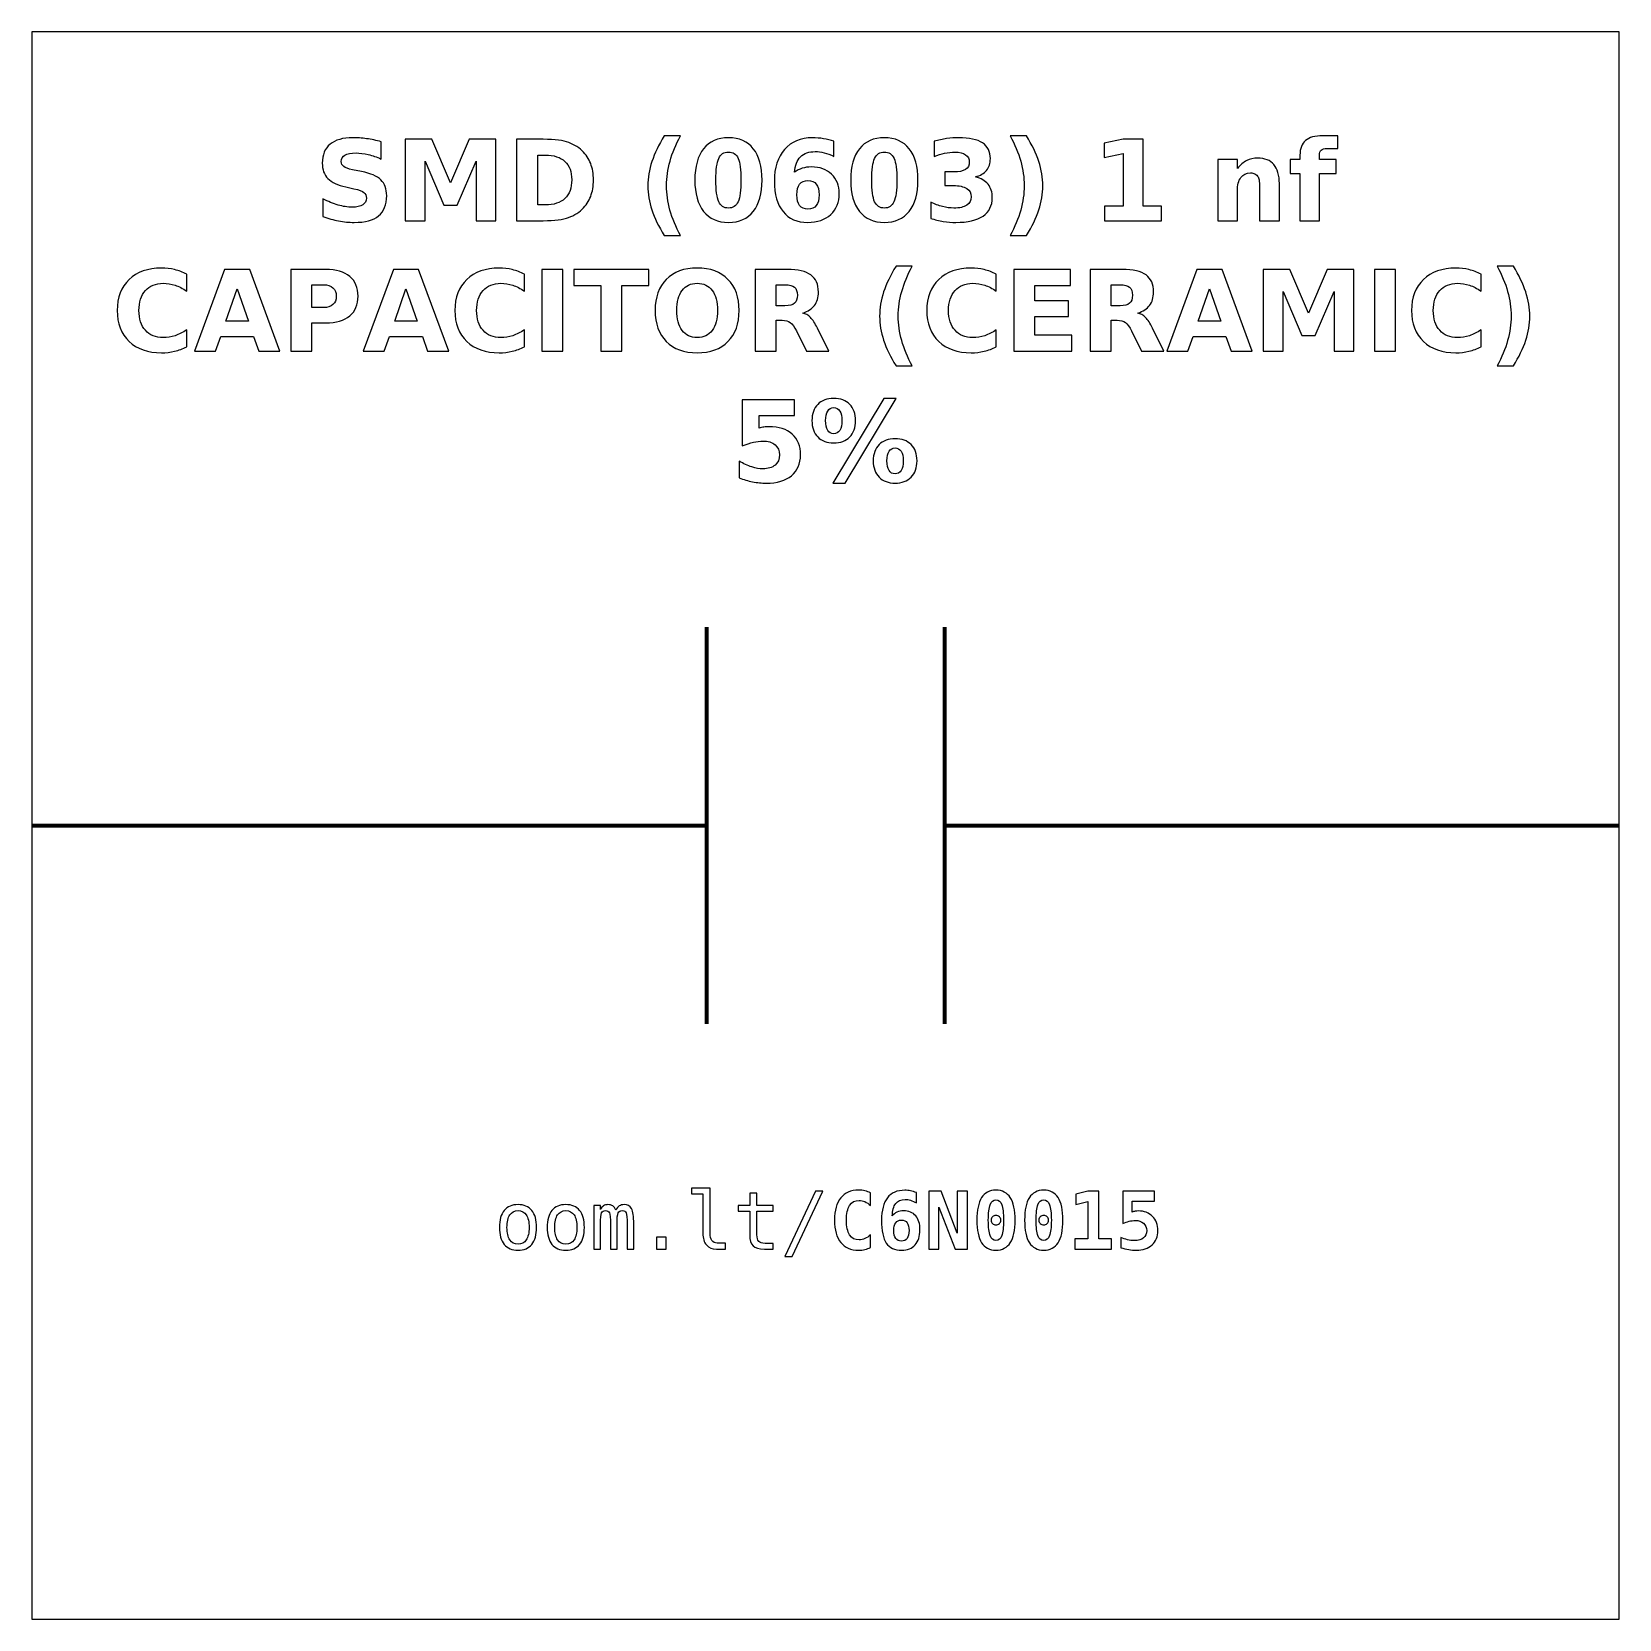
# Model space of a CAD drawing. Header units: centimetres. Extents: x -11.5 to -9.5, y -15.85 to -13.85.
import ezdxf

# ---------------------------------------------------------------- set-up
doc = ezdxf.new("R2010")
doc.units = ezdxf.units.CM
doc.header["$MEASUREMENT"] = 0
doc.layers.add('Layer 1', color=7, linetype='Continuous')

msp = doc.modelspace()

# ---------------------------------------------------------------- linework, layer by layer
at = {"layer": 'Layer 1', "color": 7}
msp.add_open_spline([(-11.5, -13.85), (-11.5, -13.85), (-9.5, -13.85), (-9.5, -13.85), (-9.5, -13.85), (-9.5, -13.85), (-9.5, -15.85), (-9.5, -15.85), (-9.5, -15.85), (-9.5, -15.85), (-11.5, -15.85), (-11.5, -15.85), (-11.5, -15.85), (-11.5, -15.85), (-11.5, -13.85), (-11.5, -13.85)], degree=3, knots=[0, 0, 0, 0, 0.25, 0.25, 0.25, 0.25, 0.5, 0.5, 0.5, 0.5, 0.75, 0.75, 0.75, 0.75, 1, 1, 1, 1], dxfattribs=at)
at = {"layer": 'Layer 1', "color": 250}
for points, knots in [([(-11.05961, -13.98859), (-11.05961, -13.98859), (-11.05961, -14.01034), (-11.05961, -14.01034), (-11.05961, -14.01034), (-11.06526, -14.00782), (-11.07078, -14.00592), (-11.07614, -14.00463), (-11.07614, -14.00463), (-11.08153, -14.00333), (-11.08661, -14.0027), (-11.09138, -14.0027), (-11.09138, -14.0027), (-11.09771, -14.0027), (-11.10241, -14.00357), (-11.10545, -14.00531), (-11.10545, -14.00531), (-11.10848, -14.00707), (-11.10999, -14.00978), (-11.10999, -14.01345), (-11.10999, -14.01345), (-11.10999, -14.0162), (-11.10898, -14.01836), (-11.10693, -14.01989), (-11.10693, -14.01989), (-11.10488, -14.02142), (-11.10117, -14.02276), (-11.09578, -14.02386), (-11.09578, -14.02386), (-11.09578, -14.02386), (-11.08449, -14.02612), (-11.08449, -14.02612), (-11.08449, -14.02612), (-11.07304, -14.02843), (-11.06493, -14.03191), (-11.06011, -14.03661), (-11.06011, -14.03661), (-11.05528, -14.04129), (-11.05286, -14.04795), (-11.05286, -14.05658), (-11.05286, -14.05658), (-11.05286, -14.06794), (-11.05622, -14.07638), (-11.06295, -14.08191), (-11.06295, -14.08191), (-11.06968, -14.08743), (-11.07995, -14.09021), (-11.09378, -14.09021), (-11.09378, -14.09021), (-11.10032, -14.09021), (-11.10686, -14.0896), (-11.11342, -14.08835), (-11.11342, -14.08835), (-11.11998, -14.0871), (-11.12657, -14.08527), (-11.13313, -14.08285), (-11.13313, -14.08285), (-11.13313, -14.08285), (-11.13313, -14.06046), (-11.13313, -14.06046), (-11.13313, -14.06046), (-11.12657, -14.06394), (-11.12022, -14.06657), (-11.11408, -14.06834), (-11.11408, -14.06834), (-11.10794, -14.0701), (-11.10204, -14.07099), (-11.09635, -14.07099), (-11.09635, -14.07099), (-11.09056, -14.07099), (-11.08612, -14.07003), (-11.08304, -14.0681), (-11.08304, -14.0681), (-11.07995, -14.06617), (-11.07843, -14.06342), (-11.07843, -14.05982), (-11.07843, -14.05982), (-11.07843, -14.05662), (-11.07946, -14.05413), (-11.08155, -14.05239), (-11.08155, -14.05239), (-11.08365, -14.05065), (-11.08781, -14.04908), (-11.09407, -14.04771), (-11.09407, -14.04771), (-11.09407, -14.04771), (-11.10434, -14.04543), (-11.10434, -14.04543), (-11.10434, -14.04543), (-11.11462, -14.04322), (-11.12215, -14.03972), (-11.1269, -14.03489), (-11.1269, -14.03489), (-11.13165, -14.03007), (-11.13402, -14.02356), (-11.13402, -14.0154), (-11.13402, -14.0154), (-11.13402, -14.00514), (-11.13071, -13.99726), (-11.1241, -13.99176), (-11.1241, -13.99176), (-11.11749, -13.98623), (-11.10799, -13.98348), (-11.09557, -13.98348), (-11.09557, -13.98348), (-11.08993, -13.98348), (-11.08412, -13.98391), (-11.07814, -13.98475), (-11.07814, -13.98475), (-11.07217, -13.9856), (-11.06599, -13.98687), (-11.05961, -13.98859)], [0, 0, 0, 0, 0.0357143, 0.0357143, 0.0357143, 0.0357143, 0.0714286, 0.0714286, 0.0714286, 0.0714286, 0.1071429, 0.1071429, 0.1071429, 0.1071429, 0.1428571, 0.1428571, 0.1428571, 0.1428571, 0.1785714, 0.1785714, 0.1785714, 0.1785714, 0.2142857, 0.2142857, 0.2142857, 0.2142857, 0.25, 0.25, 0.25, 0.25, 0.2857143, 0.2857143, 0.2857143, 0.2857143, 0.3214286, 0.3214286, 0.3214286, 0.3214286, 0.3571429, 0.3571429, 0.3571429, 0.3571429, 0.3928571, 0.3928571, 0.3928571, 0.3928571, 0.4285714, 0.4285714, 0.4285714, 0.4285714, 0.4642857, 0.4642857, 0.4642857, 0.4642857, 0.5, 0.5, 0.5, 0.5, 0.5357143, 0.5357143, 0.5357143, 0.5357143, 0.5714286, 0.5714286, 0.5714286, 0.5714286, 0.6071429, 0.6071429, 0.6071429, 0.6071429, 0.6428571, 0.6428571, 0.6428571, 0.6428571, 0.6785714, 0.6785714, 0.6785714, 0.6785714, 0.7142857, 0.7142857, 0.7142857, 0.7142857, 0.75, 0.75, 0.75, 0.75, 0.7857143, 0.7857143, 0.7857143, 0.7857143, 0.8214286, 0.8214286, 0.8214286, 0.8214286, 0.8571429, 0.8571429, 0.8571429, 0.8571429, 0.8928571, 0.8928571, 0.8928571, 0.8928571, 0.9285714, 0.9285714, 0.9285714, 0.9285714, 0.9642857, 0.9642857, 0.9642857, 0.9642857, 1, 1, 1, 1]), ([(-11.02958, -13.98534), (-11.02958, -13.98534), (-10.99583, -13.98534), (-10.99583, -13.98534), (-10.99583, -13.98534), (-10.99583, -13.98534), (-10.97238, -14.0404), (-10.97238, -14.0404), (-10.97238, -14.0404), (-10.97238, -14.0404), (-10.94882, -13.98534), (-10.94882, -13.98534), (-10.94882, -13.98534), (-10.94882, -13.98534), (-10.91514, -13.98534), (-10.91514, -13.98534), (-10.91514, -13.98534), (-10.91514, -13.98534), (-10.91514, -14.08821), (-10.91514, -14.08821), (-10.91514, -14.08821), (-10.91514, -14.08821), (-10.94021, -14.08821), (-10.94021, -14.08821), (-10.94021, -14.08821), (-10.94021, -14.08821), (-10.94021, -14.01297), (-10.94021, -14.01297), (-10.94021, -14.01297), (-10.94021, -14.01297), (-10.96392, -14.06843), (-10.96392, -14.06843), (-10.96392, -14.06843), (-10.96392, -14.06843), (-10.98073, -14.06843), (-10.98073, -14.06843), (-10.98073, -14.06843), (-10.98073, -14.06843), (-11.00444, -14.01297), (-11.00444, -14.01297), (-11.00444, -14.01297), (-11.00444, -14.01297), (-11.00444, -14.08821), (-11.00444, -14.08821), (-11.00444, -14.08821), (-11.00444, -14.08821), (-11.02958, -14.08821), (-11.02958, -14.08821), (-11.02958, -14.08821), (-11.02958, -14.08821), (-11.02958, -13.98534), (-11.02958, -13.98534)], [0, 0, 0, 0, 0.0769231, 0.0769231, 0.0769231, 0.0769231, 0.1538462, 0.1538462, 0.1538462, 0.1538462, 0.2307692, 0.2307692, 0.2307692, 0.2307692, 0.3076923, 0.3076923, 0.3076923, 0.3076923, 0.3846154, 0.3846154, 0.3846154, 0.3846154, 0.4615385, 0.4615385, 0.4615385, 0.4615385, 0.5384615, 0.5384615, 0.5384615, 0.5384615, 0.6153846, 0.6153846, 0.6153846, 0.6153846, 0.6923077, 0.6923077, 0.6923077, 0.6923077, 0.7692308, 0.7692308, 0.7692308, 0.7692308, 0.8461538, 0.8461538, 0.8461538, 0.8461538, 0.9230769, 0.9230769, 0.9230769, 0.9230769, 1, 1, 1, 1]), ([(-10.88915, -13.98534), (-10.88915, -13.98534), (-10.86116, -13.98534), (-10.86116, -13.98534), (-10.86116, -13.98534), (-10.84555, -13.98534), (-10.83393, -13.98645), (-10.82629, -13.98868), (-10.82629, -13.98868), (-10.81864, -13.99091), (-10.81208, -13.99468), (-10.8066, -14.00002), (-10.8066, -14.00002), (-10.80178, -14.00465), (-10.79821, -14.01001), (-10.79585, -14.01608), (-10.79585, -14.01608), (-10.79353, -14.02212), (-10.79235, -14.02899), (-10.79235, -14.03668), (-10.79235, -14.03668), (-10.79235, -14.04444), (-10.79353, -14.05136), (-10.79585, -14.05745), (-10.79585, -14.05745), (-10.79821, -14.06354), (-10.80178, -14.0689), (-10.8066, -14.07353), (-10.8066, -14.07353), (-10.81213, -14.07887), (-10.81874, -14.08264), (-10.82645, -14.08487), (-10.82645, -14.08487), (-10.83417, -14.0871), (-10.84574, -14.08821), (-10.86116, -14.08821), (-10.86116, -14.08821), (-10.86116, -14.08821), (-10.88915, -14.08821), (-10.88915, -14.08821), (-10.88915, -14.08821), (-10.88915, -14.08821), (-10.88915, -13.98534), (-10.88915, -13.98534)], [0, 0, 0, 0, 0.0909091, 0.0909091, 0.0909091, 0.0909091, 0.1818182, 0.1818182, 0.1818182, 0.1818182, 0.2727273, 0.2727273, 0.2727273, 0.2727273, 0.3636364, 0.3636364, 0.3636364, 0.3636364, 0.4545455, 0.4545455, 0.4545455, 0.4545455, 0.5454545, 0.5454545, 0.5454545, 0.5454545, 0.6363636, 0.6363636, 0.6363636, 0.6363636, 0.7272727, 0.7272727, 0.7272727, 0.7272727, 0.8181818, 0.8181818, 0.8181818, 0.8181818, 0.9090909, 0.9090909, 0.9090909, 0.9090909, 1, 1, 1, 1]), ([(-10.68266, -14.10681), (-10.68266, -14.10681), (-10.70312, -14.10681), (-10.70312, -14.10681), (-10.70312, -14.10681), (-10.71015, -14.09548), (-10.71535, -14.08468), (-10.71869, -14.07445), (-10.71869, -14.07445), (-10.72205, -14.06424), (-10.72372, -14.05411), (-10.72372, -14.04404), (-10.72372, -14.04404), (-10.72372, -14.03398), (-10.72203, -14.02379), (-10.71867, -14.01349), (-10.71867, -14.01349), (-10.71528, -14.00317), (-10.71011, -13.9924), (-10.70312, -13.98113), (-10.70312, -13.98113), (-10.70312, -13.98113), (-10.68266, -13.98113), (-10.68266, -13.98113), (-10.68266, -13.98113), (-10.68854, -13.99202), (-10.69294, -14.00267), (-10.69588, -14.01307), (-10.69588, -14.01307), (-10.69882, -14.02346), (-10.7003, -14.03374), (-10.7003, -14.0439), (-10.7003, -14.0439), (-10.7003, -14.05406), (-10.69884, -14.06434), (-10.69593, -14.07478), (-10.69593, -14.07478), (-10.69301, -14.0852), (-10.68859, -14.09588), (-10.68266, -14.10681)], [0, 0, 0, 0, 0.1, 0.1, 0.1, 0.1, 0.2, 0.2, 0.2, 0.2, 0.3, 0.3, 0.3, 0.3, 0.4, 0.4, 0.4, 0.4, 0.5, 0.5, 0.5, 0.5, 0.6, 0.6, 0.6, 0.6, 0.7, 0.7, 0.7, 0.7, 0.8, 0.8, 0.8, 0.8, 0.9, 0.9, 0.9, 0.9, 1, 1, 1, 1]), ([(-10.57993, -14.03687), (-10.57993, -14.05392), (-10.5836, -14.06707), (-10.59096, -14.07633), (-10.59096, -14.07633), (-10.5983, -14.08558), (-10.60874, -14.09021), (-10.62224, -14.09021), (-10.62224, -14.09021), (-10.63579, -14.09021), (-10.64625, -14.08558), (-10.65359, -14.07633), (-10.65359, -14.07633), (-10.66095, -14.06707), (-10.66462, -14.05392), (-10.66462, -14.03687), (-10.66462, -14.03687), (-10.66462, -14.0198), (-10.66095, -14.00662), (-10.65359, -13.99736), (-10.65359, -13.99736), (-10.64625, -13.98812), (-10.63579, -13.98348), (-10.62224, -13.98348), (-10.62224, -13.98348), (-10.60874, -13.98348), (-10.5983, -13.98812), (-10.59096, -13.99736), (-10.59096, -13.99736), (-10.5836, -14.00662), (-10.57993, -14.0198), (-10.57993, -14.03687)], [0, 0, 0, 0, 0.125, 0.125, 0.125, 0.125, 0.25, 0.25, 0.25, 0.25, 0.375, 0.375, 0.375, 0.375, 0.5, 0.5, 0.5, 0.5, 0.625, 0.625, 0.625, 0.625, 0.75, 0.75, 0.75, 0.75, 0.875, 0.875, 0.875, 0.875, 1, 1, 1, 1]), ([(-10.48934, -13.98802), (-10.48934, -13.98802), (-10.48934, -14.00705), (-10.48934, -14.00705), (-10.48934, -14.00705), (-10.49371, -14.00498), (-10.4978, -14.00345), (-10.50166, -14.00246), (-10.50166, -14.00246), (-10.50552, -14.00147), (-10.5093, -14.00098), (-10.51297, -14.00098), (-10.51297, -14.00098), (-10.52088, -14.00098), (-10.52701, -14.00317), (-10.53143, -14.00757), (-10.53143, -14.00757), (-10.53583, -14.01194), (-10.53842, -14.01845), (-10.53915, -14.02709), (-10.53915, -14.02709), (-10.53612, -14.02485), (-10.53282, -14.02316), (-10.52929, -14.02203), (-10.52929, -14.02203), (-10.52577, -14.0209), (-10.52191, -14.02034), (-10.51772, -14.02034), (-10.51772, -14.02034), (-10.50721, -14.02034), (-10.49872, -14.02342), (-10.49228, -14.02958), (-10.49228, -14.02958), (-10.48581, -14.03572), (-10.48259, -14.04378), (-10.48259, -14.05376), (-10.48259, -14.05376), (-10.48259, -14.06479), (-10.48619, -14.07361), (-10.49341, -14.08026), (-10.49341, -14.08026), (-10.5006, -14.08689), (-10.51029, -14.09021), (-10.5224, -14.09021), (-10.5224, -14.09021), (-10.53576, -14.09021), (-10.54611, -14.08569), (-10.55345, -14.07666), (-10.55345, -14.07666), (-10.56076, -14.06765), (-10.56443, -14.05484), (-10.56443, -14.03826), (-10.56443, -14.03826), (-10.56443, -14.02128), (-10.56015, -14.00792), (-10.55159, -13.99821), (-10.55159, -13.99821), (-10.54301, -13.98849), (-10.53127, -13.98362), (-10.51634, -13.98362), (-10.51634, -13.98362), (-10.51161, -13.98362), (-10.50702, -13.984), (-10.50255, -13.98473), (-10.50255, -13.98473), (-10.49811, -13.98546), (-10.49371, -13.98656), (-10.48934, -13.98802)], [0, 0, 0, 0, 0.0588235, 0.0588235, 0.0588235, 0.0588235, 0.1176471, 0.1176471, 0.1176471, 0.1176471, 0.1764706, 0.1764706, 0.1764706, 0.1764706, 0.2352941, 0.2352941, 0.2352941, 0.2352941, 0.2941176, 0.2941176, 0.2941176, 0.2941176, 0.3529412, 0.3529412, 0.3529412, 0.3529412, 0.4117647, 0.4117647, 0.4117647, 0.4117647, 0.4705882, 0.4705882, 0.4705882, 0.4705882, 0.5294118, 0.5294118, 0.5294118, 0.5294118, 0.5882353, 0.5882353, 0.5882353, 0.5882353, 0.6470588, 0.6470588, 0.6470588, 0.6470588, 0.7058824, 0.7058824, 0.7058824, 0.7058824, 0.7647059, 0.7647059, 0.7647059, 0.7647059, 0.8235294, 0.8235294, 0.8235294, 0.8235294, 0.8823529, 0.8823529, 0.8823529, 0.8823529, 0.9411765, 0.9411765, 0.9411765, 0.9411765, 1, 1, 1, 1]), ([(-10.38355, -14.03687), (-10.38355, -14.05392), (-10.38722, -14.06707), (-10.39458, -14.07633), (-10.39458, -14.07633), (-10.40192, -14.08558), (-10.41236, -14.09021), (-10.42586, -14.09021), (-10.42586, -14.09021), (-10.43941, -14.09021), (-10.44987, -14.08558), (-10.45721, -14.07633), (-10.45721, -14.07633), (-10.46457, -14.06707), (-10.46824, -14.05392), (-10.46824, -14.03687), (-10.46824, -14.03687), (-10.46824, -14.0198), (-10.46457, -14.00662), (-10.45721, -13.99736), (-10.45721, -13.99736), (-10.44987, -13.98812), (-10.43941, -13.98348), (-10.42586, -13.98348), (-10.42586, -13.98348), (-10.41236, -13.98348), (-10.40192, -13.98812), (-10.39458, -13.99736), (-10.39458, -13.99736), (-10.38722, -14.00662), (-10.38355, -14.0198), (-10.38355, -14.03687)], [0, 0, 0, 0, 0.125, 0.125, 0.125, 0.125, 0.25, 0.25, 0.25, 0.25, 0.375, 0.375, 0.375, 0.375, 0.5, 0.5, 0.5, 0.5, 0.625, 0.625, 0.625, 0.625, 0.75, 0.75, 0.75, 0.75, 0.875, 0.875, 0.875, 0.875, 1, 1, 1, 1]), ([(-10.31107, -14.03273), (-10.30415, -14.03452), (-10.29886, -14.03765), (-10.29526, -14.04207), (-10.29526, -14.04207), (-10.29166, -14.04651), (-10.28985, -14.05213), (-10.28985, -14.05898), (-10.28985, -14.05898), (-10.28985, -14.06918), (-10.29376, -14.07694), (-10.30156, -14.08226), (-10.30156, -14.08226), (-10.30937, -14.08755), (-10.32076, -14.09021), (-10.33574, -14.09021), (-10.33574, -14.09021), (-10.34103, -14.09021), (-10.34632, -14.08979), (-10.35164, -14.08894), (-10.35164, -14.08894), (-10.35693, -14.08809), (-10.36217, -14.0868), (-10.36737, -14.08511), (-10.36737, -14.08511), (-10.36737, -14.08511), (-10.36737, -14.06464), (-10.36737, -14.06464), (-10.36737, -14.06464), (-10.36241, -14.06711), (-10.35749, -14.069), (-10.3526, -14.07027), (-10.3526, -14.07027), (-10.34771, -14.07151), (-10.34289, -14.07215), (-10.33816, -14.07215), (-10.33816, -14.07215), (-10.33113, -14.07215), (-10.32574, -14.07092), (-10.322, -14.0685), (-10.322, -14.0685), (-10.31826, -14.06606), (-10.31638, -14.06258), (-10.31638, -14.05801), (-10.31638, -14.05801), (-10.31638, -14.05333), (-10.31831, -14.04978), (-10.32214, -14.04738), (-10.32214, -14.04738), (-10.32598, -14.04496), (-10.33164, -14.04376), (-10.33912, -14.04376), (-10.33912, -14.04376), (-10.33912, -14.04376), (-10.34973, -14.04376), (-10.34973, -14.04376), (-10.34973, -14.04376), (-10.34973, -14.04376), (-10.34973, -14.02666), (-10.34973, -14.02666), (-10.34973, -14.02666), (-10.34973, -14.02666), (-10.33858, -14.02666), (-10.33858, -14.02666), (-10.33858, -14.02666), (-10.3319, -14.02666), (-10.32696, -14.02563), (-10.3237, -14.02353), (-10.3237, -14.02353), (-10.32043, -14.02144), (-10.3188, -14.01827), (-10.3188, -14.01401), (-10.3188, -14.01401), (-10.3188, -14.01006), (-10.32038, -14.007), (-10.32355, -14.00486), (-10.32355, -14.00486), (-10.32673, -14.0027), (-10.3312, -14.00162), (-10.33698, -14.00162), (-10.33698, -14.00162), (-10.34126, -14.00162), (-10.34557, -14.00209), (-10.34994, -14.00305), (-10.34994, -14.00305), (-10.35429, -14.00401), (-10.35862, -14.00545), (-10.36295, -14.00733), (-10.36295, -14.00733), (-10.36295, -14.00733), (-10.36295, -13.9879), (-10.36295, -13.9879), (-10.36295, -13.9879), (-10.3577, -13.98642), (-10.35253, -13.98532), (-10.34738, -13.98459), (-10.34738, -13.98459), (-10.34223, -13.98386), (-10.3372, -13.98348), (-10.33223, -13.98348), (-10.33223, -13.98348), (-10.31887, -13.98348), (-10.30886, -13.98567), (-10.30222, -13.99007), (-10.30222, -13.99007), (-10.29559, -13.99444), (-10.29228, -14.00105), (-10.29228, -14.00987), (-10.29228, -14.00987), (-10.29228, -14.01587), (-10.29385, -14.02081), (-10.29703, -14.02464), (-10.29703, -14.02464), (-10.3002, -14.02847), (-10.30488, -14.03118), (-10.31107, -14.03273)], [0, 0, 0, 0, 0.0344828, 0.0344828, 0.0344828, 0.0344828, 0.0689655, 0.0689655, 0.0689655, 0.0689655, 0.1034483, 0.1034483, 0.1034483, 0.1034483, 0.137931, 0.137931, 0.137931, 0.137931, 0.1724138, 0.1724138, 0.1724138, 0.1724138, 0.2068966, 0.2068966, 0.2068966, 0.2068966, 0.2413793, 0.2413793, 0.2413793, 0.2413793, 0.2758621, 0.2758621, 0.2758621, 0.2758621, 0.3103448, 0.3103448, 0.3103448, 0.3103448, 0.3448276, 0.3448276, 0.3448276, 0.3448276, 0.3793103, 0.3793103, 0.3793103, 0.3793103, 0.4137931, 0.4137931, 0.4137931, 0.4137931, 0.4482759, 0.4482759, 0.4482759, 0.4482759, 0.4827586, 0.4827586, 0.4827586, 0.4827586, 0.5172414, 0.5172414, 0.5172414, 0.5172414, 0.5517241, 0.5517241, 0.5517241, 0.5517241, 0.5862069, 0.5862069, 0.5862069, 0.5862069, 0.6206897, 0.6206897, 0.6206897, 0.6206897, 0.6551724, 0.6551724, 0.6551724, 0.6551724, 0.6896552, 0.6896552, 0.6896552, 0.6896552, 0.7241379, 0.7241379, 0.7241379, 0.7241379, 0.7586207, 0.7586207, 0.7586207, 0.7586207, 0.7931034, 0.7931034, 0.7931034, 0.7931034, 0.8275862, 0.8275862, 0.8275862, 0.8275862, 0.862069, 0.862069, 0.862069, 0.862069, 0.8965517, 0.8965517, 0.8965517, 0.8965517, 0.9310345, 0.9310345, 0.9310345, 0.9310345, 0.9655172, 0.9655172, 0.9655172, 0.9655172, 1, 1, 1, 1]), ([(-10.26732, -14.10681), (-10.26144, -14.09588), (-10.25702, -14.0852), (-10.25408, -14.07478), (-10.25408, -14.07478), (-10.25114, -14.06434), (-10.24968, -14.05406), (-10.24968, -14.0439), (-10.24968, -14.0439), (-10.24968, -14.03374), (-10.25114, -14.02346), (-10.25408, -14.01307), (-10.25408, -14.01307), (-10.25702, -14.00267), (-10.26144, -13.99202), (-10.26732, -13.98113), (-10.26732, -13.98113), (-10.26732, -13.98113), (-10.24686, -13.98113), (-10.24686, -13.98113), (-10.24686, -13.98113), (-10.23988, -13.9924), (-10.2347, -14.00317), (-10.23131, -14.01349), (-10.23131, -14.01349), (-10.22795, -14.02379), (-10.22626, -14.03398), (-10.22626, -14.04404), (-10.22626, -14.04404), (-10.22626, -14.05411), (-10.22793, -14.06424), (-10.23129, -14.07445), (-10.23129, -14.07445), (-10.23463, -14.08468), (-10.23983, -14.09548), (-10.24686, -14.10681), (-10.24686, -14.10681), (-10.24686, -14.10681), (-10.26732, -14.10681), (-10.26732, -14.10681)], [0, 0, 0, 0, 0.1, 0.1, 0.1, 0.1, 0.2, 0.2, 0.2, 0.2, 0.3, 0.3, 0.3, 0.3, 0.4, 0.4, 0.4, 0.4, 0.5, 0.5, 0.5, 0.5, 0.6, 0.6, 0.6, 0.6, 0.7, 0.7, 0.7, 0.7, 0.8, 0.8, 0.8, 0.8, 0.9, 0.9, 0.9, 0.9, 1, 1, 1, 1]), ([(-10.14846, -14.06989), (-10.14846, -14.06989), (-10.12503, -14.06989), (-10.12503, -14.06989), (-10.12503, -14.06989), (-10.12503, -14.06989), (-10.12503, -14.0034), (-10.12503, -14.0034), (-10.12503, -14.0034), (-10.12503, -14.0034), (-10.14907, -14.00837), (-10.14907, -14.00837), (-10.14907, -14.00837), (-10.14907, -14.00837), (-10.14907, -13.9903), (-10.14907, -13.9903), (-10.14907, -13.9903), (-10.14907, -13.9903), (-10.12517, -13.98534), (-10.12517, -13.98534), (-10.12517, -13.98534), (-10.12517, -13.98534), (-10.09996, -13.98534), (-10.09996, -13.98534), (-10.09996, -13.98534), (-10.09996, -13.98534), (-10.09996, -14.06989), (-10.09996, -14.06989), (-10.09996, -14.06989), (-10.09996, -14.06989), (-10.07654, -14.06989), (-10.07654, -14.06989), (-10.07654, -14.06989), (-10.07654, -14.06989), (-10.07654, -14.08821), (-10.07654, -14.08821), (-10.07654, -14.08821), (-10.07654, -14.08821), (-10.14846, -14.08821), (-10.14846, -14.08821), (-10.14846, -14.08821), (-10.14846, -14.08821), (-10.14846, -14.06989), (-10.14846, -14.06989)], [0, 0, 0, 0, 0.0909091, 0.0909091, 0.0909091, 0.0909091, 0.1818182, 0.1818182, 0.1818182, 0.1818182, 0.2727273, 0.2727273, 0.2727273, 0.2727273, 0.3636364, 0.3636364, 0.3636364, 0.3636364, 0.4545455, 0.4545455, 0.4545455, 0.4545455, 0.5454545, 0.5454545, 0.5454545, 0.5454545, 0.6363636, 0.6363636, 0.6363636, 0.6363636, 0.7272727, 0.7272727, 0.7272727, 0.7272727, 0.8181818, 0.8181818, 0.8181818, 0.8181818, 0.9090909, 0.9090909, 0.9090909, 0.9090909, 1, 1, 1, 1]), ([(-9.85457, -13.98099), (-9.85457, -13.98099), (-9.85457, -13.99717), (-9.85457, -13.99717), (-9.85457, -13.99717), (-9.85457, -13.99717), (-9.86823, -13.99717), (-9.86823, -13.99717), (-9.86823, -13.99717), (-9.87171, -13.99717), (-9.87416, -13.99781), (-9.87552, -13.99908), (-9.87552, -13.99908), (-9.87691, -14.00035), (-9.87759, -14.00253), (-9.87759, -14.00566), (-9.87759, -14.00566), (-9.87759, -14.00566), (-9.87759, -14.01105), (-9.87759, -14.01105), (-9.87759, -14.01105), (-9.87759, -14.01105), (-9.85652, -14.01105), (-9.85652, -14.01105), (-9.85652, -14.01105), (-9.85652, -14.01105), (-9.85652, -14.02869), (-9.85652, -14.02869), (-9.85652, -14.02869), (-9.85652, -14.02869), (-9.87759, -14.02869), (-9.87759, -14.02869), (-9.87759, -14.02869), (-9.87759, -14.02869), (-9.87759, -14.08821), (-9.87759, -14.08821), (-9.87759, -14.08821), (-9.87759, -14.08821), (-9.90226, -14.08821), (-9.90226, -14.08821), (-9.90226, -14.08821), (-9.90226, -14.08821), (-9.90226, -14.02869), (-9.90226, -14.02869), (-9.90226, -14.02869), (-9.90226, -14.02869), (-9.91452, -14.02869), (-9.91452, -14.02869), (-9.91452, -14.02869), (-9.91452, -14.02869), (-9.91452, -14.01105), (-9.91452, -14.01105), (-9.91452, -14.01105), (-9.91452, -14.01105), (-9.90226, -14.01105), (-9.90226, -14.01105), (-9.90226, -14.01105), (-9.90226, -14.01105), (-9.90226, -14.00566), (-9.90226, -14.00566), (-9.90226, -14.00566), (-9.90226, -13.99726), (-9.89991, -13.99103), (-9.89523, -13.98701), (-9.89523, -13.98701), (-9.89055, -13.98299), (-9.88328, -13.98099), (-9.87345, -13.98099), (-9.87345, -13.98099), (-9.87345, -13.98099), (-9.85457, -13.98099), (-9.85457, -13.98099)], [0, 0, 0, 0, 0.0555556, 0.0555556, 0.0555556, 0.0555556, 0.1111111, 0.1111111, 0.1111111, 0.1111111, 0.1666667, 0.1666667, 0.1666667, 0.1666667, 0.2222222, 0.2222222, 0.2222222, 0.2222222, 0.2777778, 0.2777778, 0.2777778, 0.2777778, 0.3333333, 0.3333333, 0.3333333, 0.3333333, 0.3888889, 0.3888889, 0.3888889, 0.3888889, 0.4444444, 0.4444444, 0.4444444, 0.4444444, 0.5, 0.5, 0.5, 0.5, 0.5555556, 0.5555556, 0.5555556, 0.5555556, 0.6111111, 0.6111111, 0.6111111, 0.6111111, 0.6666667, 0.6666667, 0.6666667, 0.6666667, 0.7222222, 0.7222222, 0.7222222, 0.7222222, 0.7777778, 0.7777778, 0.7777778, 0.7777778, 0.8333333, 0.8333333, 0.8333333, 0.8333333, 0.8888889, 0.8888889, 0.8888889, 0.8888889, 0.9444444, 0.9444444, 0.9444444, 0.9444444, 1, 1, 1, 1]), ([(-10.86262, -14.0054), (-10.86262, -14.0054), (-10.86262, -14.06815), (-10.86262, -14.06815), (-10.86262, -14.06815), (-10.86262, -14.06815), (-10.85312, -14.06815), (-10.85312, -14.06815), (-10.85312, -14.06815), (-10.84228, -14.06815), (-10.834, -14.06547), (-10.82829, -14.06008), (-10.82829, -14.06008), (-10.82257, -14.05472), (-10.8197, -14.04691), (-10.8197, -14.03668), (-10.8197, -14.03668), (-10.8197, -14.02647), (-10.82255, -14.01871), (-10.82824, -14.0134), (-10.82824, -14.0134), (-10.83393, -14.00806), (-10.84223, -14.0054), (-10.85312, -14.0054), (-10.85312, -14.0054), (-10.85312, -14.0054), (-10.86262, -14.0054), (-10.86262, -14.0054)], [0, 0, 0, 0, 0.1428571, 0.1428571, 0.1428571, 0.1428571, 0.2857143, 0.2857143, 0.2857143, 0.2857143, 0.4285714, 0.4285714, 0.4285714, 0.4285714, 0.5714286, 0.5714286, 0.5714286, 0.5714286, 0.7142857, 0.7142857, 0.7142857, 0.7142857, 0.8571429, 0.8571429, 0.8571429, 0.8571429, 1, 1, 1, 1]), ([(-10.60646, -14.03668), (-10.60646, -14.02382), (-10.60766, -14.01476), (-10.61008, -14.00949), (-10.61008, -14.00949), (-10.61248, -14.00425), (-10.61655, -14.00162), (-10.62224, -14.00162), (-10.62224, -14.00162), (-10.62793, -14.00162), (-10.632, -14.00425), (-10.63445, -14.00949), (-10.63445, -14.00949), (-10.63687, -14.01476), (-10.63809, -14.02382), (-10.63809, -14.03668), (-10.63809, -14.03668), (-10.63809, -14.04966), (-10.63687, -14.05884), (-10.63445, -14.06415), (-10.63445, -14.06415), (-10.632, -14.06949), (-10.62793, -14.07215), (-10.62224, -14.07215), (-10.62224, -14.07215), (-10.6166, -14.07215), (-10.61255, -14.06949), (-10.6101, -14.06415), (-10.6101, -14.06415), (-10.60768, -14.05884), (-10.60646, -14.04966), (-10.60646, -14.03668)], [0, 0, 0, 0, 0.125, 0.125, 0.125, 0.125, 0.25, 0.25, 0.25, 0.25, 0.375, 0.375, 0.375, 0.375, 0.5, 0.5, 0.5, 0.5, 0.625, 0.625, 0.625, 0.625, 0.75, 0.75, 0.75, 0.75, 0.875, 0.875, 0.875, 0.875, 1, 1, 1, 1]), ([(-10.41008, -14.03668), (-10.41008, -14.02382), (-10.41128, -14.01476), (-10.4137, -14.00949), (-10.4137, -14.00949), (-10.4161, -14.00425), (-10.42017, -14.00162), (-10.42586, -14.00162), (-10.42586, -14.00162), (-10.43155, -14.00162), (-10.43562, -14.00425), (-10.43807, -14.00949), (-10.43807, -14.00949), (-10.44049, -14.01476), (-10.44171, -14.02382), (-10.44171, -14.03668), (-10.44171, -14.03668), (-10.44171, -14.04966), (-10.44049, -14.05884), (-10.43807, -14.06415), (-10.43807, -14.06415), (-10.43562, -14.06949), (-10.43155, -14.07215), (-10.42586, -14.07215), (-10.42586, -14.07215), (-10.42022, -14.07215), (-10.41617, -14.06949), (-10.41372, -14.06415), (-10.41372, -14.06415), (-10.4113, -14.05884), (-10.41008, -14.04966), (-10.41008, -14.03668)], [0, 0, 0, 0, 0.125, 0.125, 0.125, 0.125, 0.25, 0.25, 0.25, 0.25, 0.375, 0.375, 0.375, 0.375, 0.5, 0.5, 0.5, 0.5, 0.625, 0.625, 0.625, 0.625, 0.75, 0.75, 0.75, 0.75, 0.875, 0.875, 0.875, 0.875, 1, 1, 1, 1]), ([(-9.92823, -14.04122), (-9.92823, -14.04122), (-9.92823, -14.08821), (-9.92823, -14.08821), (-9.92823, -14.08821), (-9.92823, -14.08821), (-9.95304, -14.08821), (-9.95304, -14.08821), (-9.95304, -14.08821), (-9.95304, -14.08821), (-9.95304, -14.08057), (-9.95304, -14.08057), (-9.95304, -14.08057), (-9.95304, -14.08057), (-9.95304, -14.05225), (-9.95304, -14.05225), (-9.95304, -14.05225), (-9.95304, -14.04559), (-9.95318, -14.04099), (-9.95349, -14.03847), (-9.95349, -14.03847), (-9.95379, -14.03595), (-9.95431, -14.03409), (-9.95504, -14.03289), (-9.95504, -14.03289), (-9.956, -14.03127), (-9.95732, -14.03003), (-9.95897, -14.02913), (-9.95897, -14.02913), (-9.96061, -14.02824), (-9.9625, -14.02779), (-9.96461, -14.02779), (-9.96461, -14.02779), (-9.96976, -14.02779), (-9.97381, -14.02977), (-9.97675, -14.03374), (-9.97675, -14.03374), (-9.97969, -14.03772), (-9.98115, -14.04322), (-9.98115, -14.05025), (-9.98115, -14.05025), (-9.98115, -14.05025), (-9.98115, -14.08821), (-9.98115, -14.08821), (-9.98115, -14.08821), (-9.98115, -14.08821), (-10.00582, -14.08821), (-10.00582, -14.08821), (-10.00582, -14.08821), (-10.00582, -14.08821), (-10.00582, -14.01105), (-10.00582, -14.01105), (-10.00582, -14.01105), (-10.00582, -14.01105), (-9.98115, -14.01105), (-9.98115, -14.01105), (-9.98115, -14.01105), (-9.98115, -14.01105), (-9.98115, -14.02236), (-9.98115, -14.02236), (-9.98115, -14.02236), (-9.97743, -14.01784), (-9.97348, -14.01453), (-9.96929, -14.01239), (-9.96929, -14.01239), (-9.96511, -14.01025), (-9.9605, -14.00919), (-9.95544, -14.00919), (-9.95544, -14.00919), (-9.94653, -14.00919), (-9.93978, -14.01192), (-9.93514, -14.0174), (-9.93514, -14.0174), (-9.93053, -14.02285), (-9.92823, -14.0308), (-9.92823, -14.04122)], [0, 0, 0, 0, 0.0526316, 0.0526316, 0.0526316, 0.0526316, 0.1052632, 0.1052632, 0.1052632, 0.1052632, 0.1578947, 0.1578947, 0.1578947, 0.1578947, 0.2105263, 0.2105263, 0.2105263, 0.2105263, 0.2631579, 0.2631579, 0.2631579, 0.2631579, 0.3157895, 0.3157895, 0.3157895, 0.3157895, 0.3684211, 0.3684211, 0.3684211, 0.3684211, 0.4210526, 0.4210526, 0.4210526, 0.4210526, 0.4736842, 0.4736842, 0.4736842, 0.4736842, 0.5263158, 0.5263158, 0.5263158, 0.5263158, 0.5789474, 0.5789474, 0.5789474, 0.5789474, 0.6315789, 0.6315789, 0.6315789, 0.6315789, 0.6842105, 0.6842105, 0.6842105, 0.6842105, 0.7368421, 0.7368421, 0.7368421, 0.7368421, 0.7894737, 0.7894737, 0.7894737, 0.7894737, 0.8421053, 0.8421053, 0.8421053, 0.8421053, 0.8947368, 0.8947368, 0.8947368, 0.8947368, 0.9473684, 0.9473684, 0.9473684, 0.9473684, 1, 1, 1, 1]), ([(-10.52212, -14.03743), (-10.52678, -14.03743), (-10.53026, -14.03894), (-10.53256, -14.04195), (-10.53256, -14.04195), (-10.53489, -14.04496), (-10.53604, -14.04948), (-10.53604, -14.05547), (-10.53604, -14.05547), (-10.53604, -14.06149), (-10.53489, -14.06601), (-10.53256, -14.06902), (-10.53256, -14.06902), (-10.53026, -14.07203), (-10.52678, -14.07353), (-10.52212, -14.07353), (-10.52212, -14.07353), (-10.51744, -14.07353), (-10.51394, -14.07203), (-10.51163, -14.06902), (-10.51163, -14.06902), (-10.5093, -14.06601), (-10.50815, -14.06149), (-10.50815, -14.05547), (-10.50815, -14.05547), (-10.50815, -14.04948), (-10.5093, -14.04496), (-10.51163, -14.04195), (-10.51163, -14.04195), (-10.51394, -14.03894), (-10.51744, -14.03743), (-10.52212, -14.03743)], [0, 0, 0, 0, 0.125, 0.125, 0.125, 0.125, 0.25, 0.25, 0.25, 0.25, 0.375, 0.375, 0.375, 0.375, 0.5, 0.5, 0.5, 0.5, 0.625, 0.625, 0.625, 0.625, 0.75, 0.75, 0.75, 0.75, 0.875, 0.875, 0.875, 0.875, 1, 1, 1, 1]), ([(-11.30482, -14.24682), (-11.30968, -14.24933), (-11.31476, -14.25124), (-11.32006, -14.25253), (-11.32006, -14.25253), (-11.32532, -14.25382), (-11.33085, -14.25446), (-11.33659, -14.25446), (-11.33659, -14.25446), (-11.35371, -14.25446), (-11.36728, -14.24966), (-11.3773, -14.24009), (-11.3773, -14.24009), (-11.38732, -14.23052), (-11.39233, -14.21754), (-11.39233, -14.20112), (-11.39233, -14.20112), (-11.39233, -14.18468), (-11.38732, -14.17167), (-11.3773, -14.1621), (-11.3773, -14.1621), (-11.36728, -14.15253), (-11.35371, -14.14773), (-11.33659, -14.14773), (-11.33659, -14.14773), (-11.33085, -14.14773), (-11.32532, -14.14837), (-11.32006, -14.14966), (-11.32006, -14.14966), (-11.31476, -14.15095), (-11.30968, -14.15286), (-11.30482, -14.15538), (-11.30482, -14.15538), (-11.30482, -14.15538), (-11.30482, -14.17666), (-11.30482, -14.17666), (-11.30482, -14.17666), (-11.30973, -14.1733), (-11.31458, -14.17085), (-11.31935, -14.1693), (-11.31935, -14.1693), (-11.32412, -14.16772), (-11.32916, -14.16695), (-11.33445, -14.16695), (-11.33445, -14.16695), (-11.3439, -14.16695), (-11.35136, -14.16998), (-11.35677, -14.17605), (-11.35677, -14.17605), (-11.3622, -14.18212), (-11.36491, -14.19047), (-11.36491, -14.20112), (-11.36491, -14.20112), (-11.36491, -14.21175), (-11.3622, -14.22008), (-11.35677, -14.22614), (-11.35677, -14.22614), (-11.35136, -14.23221), (-11.3439, -14.23524), (-11.33445, -14.23524), (-11.33445, -14.23524), (-11.32916, -14.23524), (-11.32412, -14.23447), (-11.31935, -14.23289), (-11.31935, -14.23289), (-11.31458, -14.23134), (-11.30973, -14.22889), (-11.30482, -14.22553), (-11.30482, -14.22553), (-11.30482, -14.22553), (-11.30482, -14.24682), (-11.30482, -14.24682)], [0, 0, 0, 0, 0.0555556, 0.0555556, 0.0555556, 0.0555556, 0.1111111, 0.1111111, 0.1111111, 0.1111111, 0.1666667, 0.1666667, 0.1666667, 0.1666667, 0.2222222, 0.2222222, 0.2222222, 0.2222222, 0.2777778, 0.2777778, 0.2777778, 0.2777778, 0.3333333, 0.3333333, 0.3333333, 0.3333333, 0.3888889, 0.3888889, 0.3888889, 0.3888889, 0.4444444, 0.4444444, 0.4444444, 0.4444444, 0.5, 0.5, 0.5, 0.5, 0.5555556, 0.5555556, 0.5555556, 0.5555556, 0.6111111, 0.6111111, 0.6111111, 0.6111111, 0.6666667, 0.6666667, 0.6666667, 0.6666667, 0.7222222, 0.7222222, 0.7222222, 0.7222222, 0.7777778, 0.7777778, 0.7777778, 0.7777778, 0.8333333, 0.8333333, 0.8333333, 0.8333333, 0.8888889, 0.8888889, 0.8888889, 0.8888889, 0.9444444, 0.9444444, 0.9444444, 0.9444444, 1, 1, 1, 1]), ([(-11.22043, -14.23374), (-11.22043, -14.23374), (-11.26192, -14.23374), (-11.26192, -14.23374), (-11.26192, -14.23374), (-11.26192, -14.23374), (-11.26846, -14.25246), (-11.26846, -14.25246), (-11.26846, -14.25246), (-11.26846, -14.25246), (-11.29513, -14.25246), (-11.29513, -14.25246), (-11.29513, -14.25246), (-11.29513, -14.25246), (-11.25703, -14.14959), (-11.25703, -14.14959), (-11.25703, -14.14959), (-11.25703, -14.14959), (-11.2254, -14.14959), (-11.2254, -14.14959), (-11.2254, -14.14959), (-11.2254, -14.14959), (-11.1873, -14.25246), (-11.1873, -14.25246), (-11.1873, -14.25246), (-11.1873, -14.25246), (-11.21397, -14.25246), (-11.21397, -14.25246), (-11.21397, -14.25246), (-11.21397, -14.25246), (-11.22043, -14.23374), (-11.22043, -14.23374)], [0, 0, 0, 0, 0.125, 0.125, 0.125, 0.125, 0.25, 0.25, 0.25, 0.25, 0.375, 0.375, 0.375, 0.375, 0.5, 0.5, 0.5, 0.5, 0.625, 0.625, 0.625, 0.625, 0.75, 0.75, 0.75, 0.75, 0.875, 0.875, 0.875, 0.875, 1, 1, 1, 1]), ([(-11.17363, -14.14959), (-11.17363, -14.14959), (-11.12961, -14.14959), (-11.12961, -14.14959), (-11.12961, -14.14959), (-11.11651, -14.14959), (-11.10646, -14.15251), (-11.09945, -14.15832), (-11.09945, -14.15832), (-11.09245, -14.16413), (-11.08894, -14.1724), (-11.08894, -14.18315), (-11.08894, -14.18315), (-11.08894, -14.19392), (-11.09245, -14.20222), (-11.09945, -14.20803), (-11.09945, -14.20803), (-11.10646, -14.21384), (-11.11651, -14.21676), (-11.12961, -14.21676), (-11.12961, -14.21676), (-11.12961, -14.21676), (-11.1471, -14.21676), (-11.1471, -14.21676), (-11.1471, -14.21676), (-11.1471, -14.21676), (-11.1471, -14.25246), (-11.1471, -14.25246), (-11.1471, -14.25246), (-11.1471, -14.25246), (-11.17363, -14.25246), (-11.17363, -14.25246), (-11.17363, -14.25246), (-11.17363, -14.25246), (-11.17363, -14.14959), (-11.17363, -14.14959)], [0, 0, 0, 0, 0.1111111, 0.1111111, 0.1111111, 0.1111111, 0.2222222, 0.2222222, 0.2222222, 0.2222222, 0.3333333, 0.3333333, 0.3333333, 0.3333333, 0.4444444, 0.4444444, 0.4444444, 0.4444444, 0.5555556, 0.5555556, 0.5555556, 0.5555556, 0.6666667, 0.6666667, 0.6666667, 0.6666667, 0.7777778, 0.7777778, 0.7777778, 0.7777778, 0.8888889, 0.8888889, 0.8888889, 0.8888889, 1, 1, 1, 1]), ([(-11.0078, -14.23374), (-11.0078, -14.23374), (-11.04929, -14.23374), (-11.04929, -14.23374), (-11.04929, -14.23374), (-11.04929, -14.23374), (-11.05583, -14.25246), (-11.05583, -14.25246), (-11.05583, -14.25246), (-11.05583, -14.25246), (-11.0825, -14.25246), (-11.0825, -14.25246), (-11.0825, -14.25246), (-11.0825, -14.25246), (-11.0444, -14.14959), (-11.0444, -14.14959), (-11.0444, -14.14959), (-11.0444, -14.14959), (-11.01277, -14.14959), (-11.01277, -14.14959), (-11.01277, -14.14959), (-11.01277, -14.14959), (-10.97467, -14.25246), (-10.97467, -14.25246), (-10.97467, -14.25246), (-10.97467, -14.25246), (-11.00134, -14.25246), (-11.00134, -14.25246), (-11.00134, -14.25246), (-11.00134, -14.25246), (-11.0078, -14.23374), (-11.0078, -14.23374)], [0, 0, 0, 0, 0.125, 0.125, 0.125, 0.125, 0.25, 0.25, 0.25, 0.25, 0.375, 0.375, 0.375, 0.375, 0.5, 0.5, 0.5, 0.5, 0.625, 0.625, 0.625, 0.625, 0.75, 0.75, 0.75, 0.75, 0.875, 0.875, 0.875, 0.875, 1, 1, 1, 1]), ([(-10.87942, -14.24682), (-10.88428, -14.24933), (-10.88936, -14.25124), (-10.89466, -14.25253), (-10.89466, -14.25253), (-10.89992, -14.25382), (-10.90545, -14.25446), (-10.91119, -14.25446), (-10.91119, -14.25446), (-10.92831, -14.25446), (-10.94188, -14.24966), (-10.9519, -14.24009), (-10.9519, -14.24009), (-10.96192, -14.23052), (-10.96693, -14.21754), (-10.96693, -14.20112), (-10.96693, -14.20112), (-10.96693, -14.18468), (-10.96192, -14.17167), (-10.9519, -14.1621), (-10.9519, -14.1621), (-10.94188, -14.15253), (-10.92831, -14.14773), (-10.91119, -14.14773), (-10.91119, -14.14773), (-10.90545, -14.14773), (-10.89992, -14.14837), (-10.89466, -14.14966), (-10.89466, -14.14966), (-10.88936, -14.15095), (-10.88428, -14.15286), (-10.87942, -14.15538), (-10.87942, -14.15538), (-10.87942, -14.15538), (-10.87942, -14.17666), (-10.87942, -14.17666), (-10.87942, -14.17666), (-10.88433, -14.1733), (-10.88918, -14.17085), (-10.89395, -14.1693), (-10.89395, -14.1693), (-10.89872, -14.16772), (-10.90376, -14.16695), (-10.90905, -14.16695), (-10.90905, -14.16695), (-10.9185, -14.16695), (-10.92596, -14.16998), (-10.93137, -14.17605), (-10.93137, -14.17605), (-10.9368, -14.18212), (-10.93951, -14.19047), (-10.93951, -14.20112), (-10.93951, -14.20112), (-10.93951, -14.21175), (-10.9368, -14.22008), (-10.93137, -14.22614), (-10.93137, -14.22614), (-10.92596, -14.23221), (-10.9185, -14.23524), (-10.90905, -14.23524), (-10.90905, -14.23524), (-10.90376, -14.23524), (-10.89872, -14.23447), (-10.89395, -14.23289), (-10.89395, -14.23289), (-10.88918, -14.23134), (-10.88433, -14.22889), (-10.87942, -14.22553), (-10.87942, -14.22553), (-10.87942, -14.22553), (-10.87942, -14.24682), (-10.87942, -14.24682)], [0, 0, 0, 0, 0.0555556, 0.0555556, 0.0555556, 0.0555556, 0.1111111, 0.1111111, 0.1111111, 0.1111111, 0.1666667, 0.1666667, 0.1666667, 0.1666667, 0.2222222, 0.2222222, 0.2222222, 0.2222222, 0.2777778, 0.2777778, 0.2777778, 0.2777778, 0.3333333, 0.3333333, 0.3333333, 0.3333333, 0.3888889, 0.3888889, 0.3888889, 0.3888889, 0.4444444, 0.4444444, 0.4444444, 0.4444444, 0.5, 0.5, 0.5, 0.5, 0.5555556, 0.5555556, 0.5555556, 0.5555556, 0.6111111, 0.6111111, 0.6111111, 0.6111111, 0.6666667, 0.6666667, 0.6666667, 0.6666667, 0.7222222, 0.7222222, 0.7222222, 0.7222222, 0.7777778, 0.7777778, 0.7777778, 0.7777778, 0.8333333, 0.8333333, 0.8333333, 0.8333333, 0.8888889, 0.8888889, 0.8888889, 0.8888889, 0.9444444, 0.9444444, 0.9444444, 0.9444444, 1, 1, 1, 1]), ([(-10.85745, -14.14959), (-10.85745, -14.14959), (-10.83092, -14.14959), (-10.83092, -14.14959), (-10.83092, -14.14959), (-10.83092, -14.14959), (-10.83092, -14.25246), (-10.83092, -14.25246), (-10.83092, -14.25246), (-10.83092, -14.25246), (-10.85745, -14.25246), (-10.85745, -14.25246), (-10.85745, -14.25246), (-10.85745, -14.25246), (-10.85745, -14.14959), (-10.85745, -14.14959)], [0, 0, 0, 0, 0.25, 0.25, 0.25, 0.25, 0.5, 0.5, 0.5, 0.5, 0.75, 0.75, 0.75, 0.75, 1, 1, 1, 1]), ([(-10.81724, -14.14959), (-10.81724, -14.14959), (-10.72244, -14.14959), (-10.72244, -14.14959), (-10.72244, -14.14959), (-10.72244, -14.14959), (-10.72244, -14.16965), (-10.72244, -14.16965), (-10.72244, -14.16965), (-10.72244, -14.16965), (-10.75654, -14.16965), (-10.75654, -14.16965), (-10.75654, -14.16965), (-10.75654, -14.16965), (-10.75654, -14.25246), (-10.75654, -14.25246), (-10.75654, -14.25246), (-10.75654, -14.25246), (-10.78307, -14.25246), (-10.78307, -14.25246), (-10.78307, -14.25246), (-10.78307, -14.25246), (-10.78307, -14.16965), (-10.78307, -14.16965), (-10.78307, -14.16965), (-10.78307, -14.16965), (-10.81724, -14.16965), (-10.81724, -14.16965), (-10.81724, -14.16965), (-10.81724, -14.16965), (-10.81724, -14.14959), (-10.81724, -14.14959)], [0, 0, 0, 0, 0.125, 0.125, 0.125, 0.125, 0.25, 0.25, 0.25, 0.25, 0.375, 0.375, 0.375, 0.375, 0.5, 0.5, 0.5, 0.5, 0.625, 0.625, 0.625, 0.625, 0.75, 0.75, 0.75, 0.75, 0.875, 0.875, 0.875, 0.875, 1, 1, 1, 1]), ([(-10.66171, -14.14773), (-10.64518, -14.14773), (-10.63222, -14.15246), (-10.62286, -14.16194), (-10.62286, -14.16194), (-10.61348, -14.17139), (-10.6088, -14.18444), (-10.6088, -14.20112), (-10.6088, -14.20112), (-10.6088, -14.21775), (-10.61348, -14.2308), (-10.62286, -14.24025), (-10.62286, -14.24025), (-10.63222, -14.24973), (-10.64518, -14.25446), (-10.66171, -14.25446), (-10.66171, -14.25446), (-10.6782, -14.25446), (-10.69113, -14.24973), (-10.70054, -14.24025), (-10.70054, -14.24025), (-10.70992, -14.2308), (-10.71463, -14.21775), (-10.71463, -14.20112), (-10.71463, -14.20112), (-10.71463, -14.18444), (-10.70992, -14.17139), (-10.70054, -14.16194), (-10.70054, -14.16194), (-10.69113, -14.15246), (-10.6782, -14.14773), (-10.66171, -14.14773)], [0, 0, 0, 0, 0.125, 0.125, 0.125, 0.125, 0.25, 0.25, 0.25, 0.25, 0.375, 0.375, 0.375, 0.375, 0.5, 0.5, 0.5, 0.5, 0.625, 0.625, 0.625, 0.625, 0.75, 0.75, 0.75, 0.75, 0.875, 0.875, 0.875, 0.875, 1, 1, 1, 1]), ([(-10.5622, -14.21354), (-10.5622, -14.21354), (-10.5622, -14.25246), (-10.5622, -14.25246), (-10.5622, -14.25246), (-10.5622, -14.25246), (-10.58873, -14.25246), (-10.58873, -14.25246), (-10.58873, -14.25246), (-10.58873, -14.25246), (-10.58873, -14.14959), (-10.58873, -14.14959), (-10.58873, -14.14959), (-10.58873, -14.14959), (-10.54821, -14.14959), (-10.54821, -14.14959), (-10.54821, -14.14959), (-10.53466, -14.14959), (-10.52471, -14.15187), (-10.51841, -14.15641), (-10.51841, -14.15641), (-10.51209, -14.16095), (-10.50893, -14.16815), (-10.50893, -14.17798), (-10.50893, -14.17798), (-10.50893, -14.18477), (-10.51058, -14.19037), (-10.51385, -14.19472), (-10.51385, -14.19472), (-10.51714, -14.1991), (-10.5221, -14.20232), (-10.52871, -14.20437), (-10.52871, -14.20437), (-10.52509, -14.20521), (-10.52182, -14.20707), (-10.51895, -14.20999), (-10.51895, -14.20999), (-10.51608, -14.2129), (-10.51319, -14.21732), (-10.51025, -14.22325), (-10.51025, -14.22325), (-10.51025, -14.22325), (-10.49583, -14.25246), (-10.49583, -14.25246), (-10.49583, -14.25246), (-10.49583, -14.25246), (-10.5241, -14.25246), (-10.5241, -14.25246), (-10.5241, -14.25246), (-10.5241, -14.25246), (-10.53664, -14.2269), (-10.53664, -14.2269), (-10.53664, -14.2269), (-10.53915, -14.22177), (-10.54172, -14.21824), (-10.54433, -14.21636), (-10.54433, -14.21636), (-10.54692, -14.21448), (-10.55037, -14.21354), (-10.5547, -14.21354), (-10.5547, -14.21354), (-10.5547, -14.21354), (-10.5622, -14.21354), (-10.5622, -14.21354)], [0, 0, 0, 0, 0.0625, 0.0625, 0.0625, 0.0625, 0.125, 0.125, 0.125, 0.125, 0.1875, 0.1875, 0.1875, 0.1875, 0.25, 0.25, 0.25, 0.25, 0.3125, 0.3125, 0.3125, 0.3125, 0.375, 0.375, 0.375, 0.375, 0.4375, 0.4375, 0.4375, 0.4375, 0.5, 0.5, 0.5, 0.5, 0.5625, 0.5625, 0.5625, 0.5625, 0.625, 0.625, 0.625, 0.625, 0.6875, 0.6875, 0.6875, 0.6875, 0.75, 0.75, 0.75, 0.75, 0.8125, 0.8125, 0.8125, 0.8125, 0.875, 0.875, 0.875, 0.875, 0.9375, 0.9375, 0.9375, 0.9375, 1, 1, 1, 1]), ([(-10.39071, -14.27106), (-10.39071, -14.27106), (-10.41117, -14.27106), (-10.41117, -14.27106), (-10.41117, -14.27106), (-10.4182, -14.25973), (-10.4234, -14.24893), (-10.42674, -14.2387), (-10.42674, -14.2387), (-10.4301, -14.22849), (-10.43177, -14.21836), (-10.43177, -14.20829), (-10.43177, -14.20829), (-10.43177, -14.19823), (-10.43008, -14.18804), (-10.42672, -14.17774), (-10.42672, -14.17774), (-10.42333, -14.16742), (-10.41816, -14.15665), (-10.41117, -14.14538), (-10.41117, -14.14538), (-10.41117, -14.14538), (-10.39071, -14.14538), (-10.39071, -14.14538), (-10.39071, -14.14538), (-10.39659, -14.15627), (-10.40099, -14.16692), (-10.40393, -14.17732), (-10.40393, -14.17732), (-10.40687, -14.18771), (-10.40835, -14.19799), (-10.40835, -14.20815), (-10.40835, -14.20815), (-10.40835, -14.21831), (-10.40689, -14.22859), (-10.40398, -14.23903), (-10.40398, -14.23903), (-10.40106, -14.24945), (-10.39664, -14.26013), (-10.39071, -14.27106)], [0, 0, 0, 0, 0.1, 0.1, 0.1, 0.1, 0.2, 0.2, 0.2, 0.2, 0.3, 0.3, 0.3, 0.3, 0.4, 0.4, 0.4, 0.4, 0.5, 0.5, 0.5, 0.5, 0.6, 0.6, 0.6, 0.6, 0.7, 0.7, 0.7, 0.7, 0.8, 0.8, 0.8, 0.8, 0.9, 0.9, 0.9, 0.9, 1, 1, 1, 1]), ([(-10.28488, -14.24682), (-10.28974, -14.24933), (-10.29482, -14.25124), (-10.30012, -14.25253), (-10.30012, -14.25253), (-10.30538, -14.25382), (-10.31091, -14.25446), (-10.31665, -14.25446), (-10.31665, -14.25446), (-10.33377, -14.25446), (-10.34734, -14.24966), (-10.35736, -14.24009), (-10.35736, -14.24009), (-10.36738, -14.23052), (-10.37239, -14.21754), (-10.37239, -14.20112), (-10.37239, -14.20112), (-10.37239, -14.18468), (-10.36738, -14.17167), (-10.35736, -14.1621), (-10.35736, -14.1621), (-10.34734, -14.15253), (-10.33377, -14.14773), (-10.31665, -14.14773), (-10.31665, -14.14773), (-10.31091, -14.14773), (-10.30538, -14.14837), (-10.30012, -14.14966), (-10.30012, -14.14966), (-10.29482, -14.15095), (-10.28974, -14.15286), (-10.28488, -14.15538), (-10.28488, -14.15538), (-10.28488, -14.15538), (-10.28488, -14.17666), (-10.28488, -14.17666), (-10.28488, -14.17666), (-10.28979, -14.1733), (-10.29464, -14.17085), (-10.29941, -14.1693), (-10.29941, -14.1693), (-10.30418, -14.16772), (-10.30922, -14.16695), (-10.31451, -14.16695), (-10.31451, -14.16695), (-10.32396, -14.16695), (-10.33142, -14.16998), (-10.33683, -14.17605), (-10.33683, -14.17605), (-10.34226, -14.18212), (-10.34497, -14.19047), (-10.34497, -14.20112), (-10.34497, -14.20112), (-10.34497, -14.21175), (-10.34226, -14.22008), (-10.33683, -14.22614), (-10.33683, -14.22614), (-10.33142, -14.23221), (-10.32396, -14.23524), (-10.31451, -14.23524), (-10.31451, -14.23524), (-10.30922, -14.23524), (-10.30418, -14.23447), (-10.29941, -14.23289), (-10.29941, -14.23289), (-10.29464, -14.23134), (-10.28979, -14.22889), (-10.28488, -14.22553), (-10.28488, -14.22553), (-10.28488, -14.22553), (-10.28488, -14.24682), (-10.28488, -14.24682)], [0, 0, 0, 0, 0.0555556, 0.0555556, 0.0555556, 0.0555556, 0.1111111, 0.1111111, 0.1111111, 0.1111111, 0.1666667, 0.1666667, 0.1666667, 0.1666667, 0.2222222, 0.2222222, 0.2222222, 0.2222222, 0.2777778, 0.2777778, 0.2777778, 0.2777778, 0.3333333, 0.3333333, 0.3333333, 0.3333333, 0.3888889, 0.3888889, 0.3888889, 0.3888889, 0.4444444, 0.4444444, 0.4444444, 0.4444444, 0.5, 0.5, 0.5, 0.5, 0.5555556, 0.5555556, 0.5555556, 0.5555556, 0.6111111, 0.6111111, 0.6111111, 0.6111111, 0.6666667, 0.6666667, 0.6666667, 0.6666667, 0.7222222, 0.7222222, 0.7222222, 0.7222222, 0.7777778, 0.7777778, 0.7777778, 0.7777778, 0.8333333, 0.8333333, 0.8333333, 0.8333333, 0.8888889, 0.8888889, 0.8888889, 0.8888889, 0.9444444, 0.9444444, 0.9444444, 0.9444444, 1, 1, 1, 1]), ([(-10.26291, -14.14959), (-10.26291, -14.14959), (-10.19132, -14.14959), (-10.19132, -14.14959), (-10.19132, -14.14959), (-10.19132, -14.14959), (-10.19132, -14.16965), (-10.19132, -14.16965), (-10.19132, -14.16965), (-10.19132, -14.16965), (-10.23638, -14.16965), (-10.23638, -14.16965), (-10.23638, -14.16965), (-10.23638, -14.16965), (-10.23638, -14.1888), (-10.23638, -14.1888), (-10.23638, -14.1888), (-10.23638, -14.1888), (-10.19403, -14.1888), (-10.19403, -14.1888), (-10.19403, -14.1888), (-10.19403, -14.1888), (-10.19403, -14.20886), (-10.19403, -14.20886), (-10.19403, -14.20886), (-10.19403, -14.20886), (-10.23638, -14.20886), (-10.23638, -14.20886), (-10.23638, -14.20886), (-10.23638, -14.20886), (-10.23638, -14.2324), (-10.23638, -14.2324), (-10.23638, -14.2324), (-10.23638, -14.2324), (-10.18982, -14.2324), (-10.18982, -14.2324), (-10.18982, -14.2324), (-10.18982, -14.2324), (-10.18982, -14.25246), (-10.18982, -14.25246), (-10.18982, -14.25246), (-10.18982, -14.25246), (-10.26291, -14.25246), (-10.26291, -14.25246), (-10.26291, -14.25246), (-10.26291, -14.25246), (-10.26291, -14.14959), (-10.26291, -14.14959)], [0, 0, 0, 0, 0.0833333, 0.0833333, 0.0833333, 0.0833333, 0.1666667, 0.1666667, 0.1666667, 0.1666667, 0.25, 0.25, 0.25, 0.25, 0.3333333, 0.3333333, 0.3333333, 0.3333333, 0.4166667, 0.4166667, 0.4166667, 0.4166667, 0.5, 0.5, 0.5, 0.5, 0.5833333, 0.5833333, 0.5833333, 0.5833333, 0.6666667, 0.6666667, 0.6666667, 0.6666667, 0.75, 0.75, 0.75, 0.75, 0.8333333, 0.8333333, 0.8333333, 0.8333333, 0.9166667, 0.9166667, 0.9166667, 0.9166667, 1, 1, 1, 1]), ([(-10.13998, -14.21354), (-10.13998, -14.21354), (-10.13998, -14.25246), (-10.13998, -14.25246), (-10.13998, -14.25246), (-10.13998, -14.25246), (-10.16651, -14.25246), (-10.16651, -14.25246), (-10.16651, -14.25246), (-10.16651, -14.25246), (-10.16651, -14.14959), (-10.16651, -14.14959), (-10.16651, -14.14959), (-10.16651, -14.14959), (-10.12599, -14.14959), (-10.12599, -14.14959), (-10.12599, -14.14959), (-10.11244, -14.14959), (-10.10249, -14.15187), (-10.09619, -14.15641), (-10.09619, -14.15641), (-10.08987, -14.16095), (-10.08671, -14.16815), (-10.08671, -14.17798), (-10.08671, -14.17798), (-10.08671, -14.18477), (-10.08836, -14.19037), (-10.09163, -14.19472), (-10.09163, -14.19472), (-10.09492, -14.1991), (-10.09988, -14.20232), (-10.10649, -14.20437), (-10.10649, -14.20437), (-10.10287, -14.20521), (-10.0996, -14.20707), (-10.09673, -14.20999), (-10.09673, -14.20999), (-10.09386, -14.2129), (-10.09097, -14.21732), (-10.08803, -14.22325), (-10.08803, -14.22325), (-10.08803, -14.22325), (-10.07361, -14.25246), (-10.07361, -14.25246), (-10.07361, -14.25246), (-10.07361, -14.25246), (-10.10188, -14.25246), (-10.10188, -14.25246), (-10.10188, -14.25246), (-10.10188, -14.25246), (-10.11442, -14.2269), (-10.11442, -14.2269), (-10.11442, -14.2269), (-10.11693, -14.22177), (-10.1195, -14.21824), (-10.12211, -14.21636), (-10.12211, -14.21636), (-10.1247, -14.21448), (-10.12815, -14.21354), (-10.13248, -14.21354), (-10.13248, -14.21354), (-10.13248, -14.21354), (-10.13998, -14.21354), (-10.13998, -14.21354)], [0, 0, 0, 0, 0.0625, 0.0625, 0.0625, 0.0625, 0.125, 0.125, 0.125, 0.125, 0.1875, 0.1875, 0.1875, 0.1875, 0.25, 0.25, 0.25, 0.25, 0.3125, 0.3125, 0.3125, 0.3125, 0.375, 0.375, 0.375, 0.375, 0.4375, 0.4375, 0.4375, 0.4375, 0.5, 0.5, 0.5, 0.5, 0.5625, 0.5625, 0.5625, 0.5625, 0.625, 0.625, 0.625, 0.625, 0.6875, 0.6875, 0.6875, 0.6875, 0.75, 0.75, 0.75, 0.75, 0.8125, 0.8125, 0.8125, 0.8125, 0.875, 0.875, 0.875, 0.875, 0.9375, 0.9375, 0.9375, 0.9375, 1, 1, 1, 1]), ([(-9.99544, -14.23374), (-9.99544, -14.23374), (-10.03693, -14.23374), (-10.03693, -14.23374), (-10.03693, -14.23374), (-10.03693, -14.23374), (-10.04347, -14.25246), (-10.04347, -14.25246), (-10.04347, -14.25246), (-10.04347, -14.25246), (-10.07014, -14.25246), (-10.07014, -14.25246), (-10.07014, -14.25246), (-10.07014, -14.25246), (-10.03204, -14.14959), (-10.03204, -14.14959), (-10.03204, -14.14959), (-10.03204, -14.14959), (-10.00041, -14.14959), (-10.00041, -14.14959), (-10.00041, -14.14959), (-10.00041, -14.14959), (-9.96231, -14.25246), (-9.96231, -14.25246), (-9.96231, -14.25246), (-9.96231, -14.25246), (-9.98898, -14.25246), (-9.98898, -14.25246), (-9.98898, -14.25246), (-9.98898, -14.25246), (-9.99544, -14.23374), (-9.99544, -14.23374)], [0, 0, 0, 0, 0.125, 0.125, 0.125, 0.125, 0.25, 0.25, 0.25, 0.25, 0.375, 0.375, 0.375, 0.375, 0.5, 0.5, 0.5, 0.5, 0.625, 0.625, 0.625, 0.625, 0.75, 0.75, 0.75, 0.75, 0.875, 0.875, 0.875, 0.875, 1, 1, 1, 1]), ([(-9.94864, -14.14959), (-9.94864, -14.14959), (-9.91489, -14.14959), (-9.91489, -14.14959), (-9.91489, -14.14959), (-9.91489, -14.14959), (-9.89144, -14.20465), (-9.89144, -14.20465), (-9.89144, -14.20465), (-9.89144, -14.20465), (-9.86788, -14.14959), (-9.86788, -14.14959), (-9.86788, -14.14959), (-9.86788, -14.14959), (-9.8342, -14.14959), (-9.8342, -14.14959), (-9.8342, -14.14959), (-9.8342, -14.14959), (-9.8342, -14.25246), (-9.8342, -14.25246), (-9.8342, -14.25246), (-9.8342, -14.25246), (-9.85927, -14.25246), (-9.85927, -14.25246), (-9.85927, -14.25246), (-9.85927, -14.25246), (-9.85927, -14.17722), (-9.85927, -14.17722), (-9.85927, -14.17722), (-9.85927, -14.17722), (-9.88298, -14.23268), (-9.88298, -14.23268), (-9.88298, -14.23268), (-9.88298, -14.23268), (-9.89979, -14.23268), (-9.89979, -14.23268), (-9.89979, -14.23268), (-9.89979, -14.23268), (-9.9235, -14.17722), (-9.9235, -14.17722), (-9.9235, -14.17722), (-9.9235, -14.17722), (-9.9235, -14.25246), (-9.9235, -14.25246), (-9.9235, -14.25246), (-9.9235, -14.25246), (-9.94864, -14.25246), (-9.94864, -14.25246), (-9.94864, -14.25246), (-9.94864, -14.25246), (-9.94864, -14.14959), (-9.94864, -14.14959)], [0, 0, 0, 0, 0.0769231, 0.0769231, 0.0769231, 0.0769231, 0.1538462, 0.1538462, 0.1538462, 0.1538462, 0.2307692, 0.2307692, 0.2307692, 0.2307692, 0.3076923, 0.3076923, 0.3076923, 0.3076923, 0.3846154, 0.3846154, 0.3846154, 0.3846154, 0.4615385, 0.4615385, 0.4615385, 0.4615385, 0.5384615, 0.5384615, 0.5384615, 0.5384615, 0.6153846, 0.6153846, 0.6153846, 0.6153846, 0.6923077, 0.6923077, 0.6923077, 0.6923077, 0.7692308, 0.7692308, 0.7692308, 0.7692308, 0.8461538, 0.8461538, 0.8461538, 0.8461538, 0.9230769, 0.9230769, 0.9230769, 0.9230769, 1, 1, 1, 1]), ([(-9.80821, -14.14959), (-9.80821, -14.14959), (-9.78168, -14.14959), (-9.78168, -14.14959), (-9.78168, -14.14959), (-9.78168, -14.14959), (-9.78168, -14.25246), (-9.78168, -14.25246), (-9.78168, -14.25246), (-9.78168, -14.25246), (-9.80821, -14.25246), (-9.80821, -14.25246), (-9.80821, -14.25246), (-9.80821, -14.25246), (-9.80821, -14.14959), (-9.80821, -14.14959)], [0, 0, 0, 0, 0.25, 0.25, 0.25, 0.25, 0.5, 0.5, 0.5, 0.5, 0.75, 0.75, 0.75, 0.75, 1, 1, 1, 1]), ([(-9.67414, -14.24682), (-9.679, -14.24933), (-9.68408, -14.25124), (-9.68938, -14.25253), (-9.68938, -14.25253), (-9.69464, -14.25382), (-9.70017, -14.25446), (-9.70591, -14.25446), (-9.70591, -14.25446), (-9.72303, -14.25446), (-9.7366, -14.24966), (-9.74662, -14.24009), (-9.74662, -14.24009), (-9.75664, -14.23052), (-9.76165, -14.21754), (-9.76165, -14.20112), (-9.76165, -14.20112), (-9.76165, -14.18468), (-9.75664, -14.17167), (-9.74662, -14.1621), (-9.74662, -14.1621), (-9.7366, -14.15253), (-9.72303, -14.14773), (-9.70591, -14.14773), (-9.70591, -14.14773), (-9.70017, -14.14773), (-9.69464, -14.14837), (-9.68938, -14.14966), (-9.68938, -14.14966), (-9.68408, -14.15095), (-9.679, -14.15286), (-9.67414, -14.15538), (-9.67414, -14.15538), (-9.67414, -14.15538), (-9.67414, -14.17666), (-9.67414, -14.17666), (-9.67414, -14.17666), (-9.67905, -14.1733), (-9.6839, -14.17085), (-9.68867, -14.1693), (-9.68867, -14.1693), (-9.69344, -14.16772), (-9.69848, -14.16695), (-9.70377, -14.16695), (-9.70377, -14.16695), (-9.71322, -14.16695), (-9.72068, -14.16998), (-9.72609, -14.17605), (-9.72609, -14.17605), (-9.73152, -14.18212), (-9.73423, -14.19047), (-9.73423, -14.20112), (-9.73423, -14.20112), (-9.73423, -14.21175), (-9.73152, -14.22008), (-9.72609, -14.22614), (-9.72609, -14.22614), (-9.72068, -14.23221), (-9.71322, -14.23524), (-9.70377, -14.23524), (-9.70377, -14.23524), (-9.69848, -14.23524), (-9.69344, -14.23447), (-9.68867, -14.23289), (-9.68867, -14.23289), (-9.6839, -14.23134), (-9.67905, -14.22889), (-9.67414, -14.22553), (-9.67414, -14.22553), (-9.67414, -14.22553), (-9.67414, -14.24682), (-9.67414, -14.24682)], [0, 0, 0, 0, 0.0555556, 0.0555556, 0.0555556, 0.0555556, 0.1111111, 0.1111111, 0.1111111, 0.1111111, 0.1666667, 0.1666667, 0.1666667, 0.1666667, 0.2222222, 0.2222222, 0.2222222, 0.2222222, 0.2777778, 0.2777778, 0.2777778, 0.2777778, 0.3333333, 0.3333333, 0.3333333, 0.3333333, 0.3888889, 0.3888889, 0.3888889, 0.3888889, 0.4444444, 0.4444444, 0.4444444, 0.4444444, 0.5, 0.5, 0.5, 0.5, 0.5555556, 0.5555556, 0.5555556, 0.5555556, 0.6111111, 0.6111111, 0.6111111, 0.6111111, 0.6666667, 0.6666667, 0.6666667, 0.6666667, 0.7222222, 0.7222222, 0.7222222, 0.7222222, 0.7777778, 0.7777778, 0.7777778, 0.7777778, 0.8333333, 0.8333333, 0.8333333, 0.8333333, 0.8888889, 0.8888889, 0.8888889, 0.8888889, 0.9444444, 0.9444444, 0.9444444, 0.9444444, 1, 1, 1, 1]), ([(-9.65384, -14.27106), (-9.64796, -14.26013), (-9.64354, -14.24945), (-9.6406, -14.23903), (-9.6406, -14.23903), (-9.63766, -14.22859), (-9.6362, -14.21831), (-9.6362, -14.20815), (-9.6362, -14.20815), (-9.6362, -14.19799), (-9.63766, -14.18771), (-9.6406, -14.17732), (-9.6406, -14.17732), (-9.64354, -14.16692), (-9.64796, -14.15627), (-9.65384, -14.14538), (-9.65384, -14.14538), (-9.65384, -14.14538), (-9.63338, -14.14538), (-9.63338, -14.14538), (-9.63338, -14.14538), (-9.6264, -14.15665), (-9.62122, -14.16742), (-9.61783, -14.17774), (-9.61783, -14.17774), (-9.61447, -14.18804), (-9.61278, -14.19823), (-9.61278, -14.20829), (-9.61278, -14.20829), (-9.61278, -14.21836), (-9.61445, -14.22849), (-9.61781, -14.2387), (-9.61781, -14.2387), (-9.62115, -14.24893), (-9.62635, -14.25973), (-9.63338, -14.27106), (-9.63338, -14.27106), (-9.63338, -14.27106), (-9.65384, -14.27106), (-9.65384, -14.27106)], [0, 0, 0, 0, 0.1, 0.1, 0.1, 0.1, 0.2, 0.2, 0.2, 0.2, 0.3, 0.3, 0.3, 0.3, 0.4, 0.4, 0.4, 0.4, 0.5, 0.5, 0.5, 0.5, 0.6, 0.6, 0.6, 0.6, 0.7, 0.7, 0.7, 0.7, 0.8, 0.8, 0.8, 0.8, 0.9, 0.9, 0.9, 0.9, 1, 1, 1, 1]), ([(-11.25531, -14.21464), (-11.25531, -14.21464), (-11.22711, -14.21464), (-11.22711, -14.21464), (-11.22711, -14.21464), (-11.22711, -14.21464), (-11.24118, -14.17372), (-11.24118, -14.17372), (-11.24118, -14.17372), (-11.24118, -14.17372), (-11.25531, -14.21464), (-11.25531, -14.21464)], [0, 0, 0, 0, 0.3333333, 0.3333333, 0.3333333, 0.3333333, 0.6666667, 0.6666667, 0.6666667, 0.6666667, 1, 1, 1, 1]), ([(-11.1471, -14.16881), (-11.1471, -14.16881), (-11.1471, -14.19754), (-11.1471, -14.19754), (-11.1471, -14.19754), (-11.1471, -14.19754), (-11.13243, -14.19754), (-11.13243, -14.19754), (-11.13243, -14.19754), (-11.12728, -14.19754), (-11.1233, -14.1963), (-11.1205, -14.19378), (-11.1205, -14.19378), (-11.1177, -14.19129), (-11.11629, -14.18774), (-11.11629, -14.18315), (-11.11629, -14.18315), (-11.11629, -14.17854), (-11.1177, -14.17501), (-11.1205, -14.17252), (-11.1205, -14.17252), (-11.1233, -14.17005), (-11.12728, -14.16881), (-11.13243, -14.16881), (-11.13243, -14.16881), (-11.13243, -14.16881), (-11.1471, -14.16881), (-11.1471, -14.16881)], [0, 0, 0, 0, 0.1428571, 0.1428571, 0.1428571, 0.1428571, 0.2857143, 0.2857143, 0.2857143, 0.2857143, 0.4285714, 0.4285714, 0.4285714, 0.4285714, 0.5714286, 0.5714286, 0.5714286, 0.5714286, 0.7142857, 0.7142857, 0.7142857, 0.7142857, 0.8571429, 0.8571429, 0.8571429, 0.8571429, 1, 1, 1, 1]), ([(-11.04268, -14.21464), (-11.04268, -14.21464), (-11.01448, -14.21464), (-11.01448, -14.21464), (-11.01448, -14.21464), (-11.01448, -14.21464), (-11.02855, -14.17372), (-11.02855, -14.17372), (-11.02855, -14.17372), (-11.02855, -14.17372), (-11.04268, -14.21464), (-11.04268, -14.21464)], [0, 0, 0, 0, 0.3333333, 0.3333333, 0.3333333, 0.3333333, 0.6666667, 0.6666667, 0.6666667, 0.6666667, 1, 1, 1, 1]), ([(-10.66171, -14.16695), (-10.6698, -14.16695), (-10.67606, -14.16993), (-10.68053, -14.17591), (-10.68053, -14.17591), (-10.68497, -14.18188), (-10.68721, -14.19028), (-10.68721, -14.20112), (-10.68721, -14.20112), (-10.68721, -14.21194), (-10.68497, -14.22031), (-10.68053, -14.22628), (-10.68053, -14.22628), (-10.67606, -14.23226), (-10.6698, -14.23524), (-10.66171, -14.23524), (-10.66171, -14.23524), (-10.65357, -14.23524), (-10.6473, -14.23226), (-10.64283, -14.22628), (-10.64283, -14.22628), (-10.63838, -14.22031), (-10.63615, -14.21194), (-10.63615, -14.20112), (-10.63615, -14.20112), (-10.63615, -14.19028), (-10.63838, -14.18188), (-10.64283, -14.17591), (-10.64283, -14.17591), (-10.6473, -14.16993), (-10.65357, -14.16695), (-10.66171, -14.16695)], [0, 0, 0, 0, 0.125, 0.125, 0.125, 0.125, 0.25, 0.25, 0.25, 0.25, 0.375, 0.375, 0.375, 0.375, 0.5, 0.5, 0.5, 0.5, 0.625, 0.625, 0.625, 0.625, 0.75, 0.75, 0.75, 0.75, 0.875, 0.875, 0.875, 0.875, 1, 1, 1, 1]), ([(-10.55103, -14.19522), (-10.54548, -14.19522), (-10.54148, -14.19418), (-10.53908, -14.19211), (-10.53908, -14.19211), (-10.53666, -14.19004), (-10.53546, -14.18663), (-10.53546, -14.1819), (-10.53546, -14.1819), (-10.53546, -14.17722), (-10.53666, -14.17386), (-10.53908, -14.17184), (-10.53908, -14.17184), (-10.54148, -14.16982), (-10.54548, -14.16881), (-10.55103, -14.16881), (-10.55103, -14.16881), (-10.55103, -14.16881), (-10.5622, -14.16881), (-10.5622, -14.16881), (-10.5622, -14.16881), (-10.5622, -14.16881), (-10.5622, -14.19522), (-10.5622, -14.19522), (-10.5622, -14.19522), (-10.5622, -14.19522), (-10.55103, -14.19522), (-10.55103, -14.19522)], [0, 0, 0, 0, 0.1428571, 0.1428571, 0.1428571, 0.1428571, 0.2857143, 0.2857143, 0.2857143, 0.2857143, 0.4285714, 0.4285714, 0.4285714, 0.4285714, 0.5714286, 0.5714286, 0.5714286, 0.5714286, 0.7142857, 0.7142857, 0.7142857, 0.7142857, 0.8571429, 0.8571429, 0.8571429, 0.8571429, 1, 1, 1, 1]), ([(-10.12881, -14.19522), (-10.12326, -14.19522), (-10.11926, -14.19418), (-10.11686, -14.19211), (-10.11686, -14.19211), (-10.11444, -14.19004), (-10.11324, -14.18663), (-10.11324, -14.1819), (-10.11324, -14.1819), (-10.11324, -14.17722), (-10.11444, -14.17386), (-10.11686, -14.17184), (-10.11686, -14.17184), (-10.11926, -14.16982), (-10.12326, -14.16881), (-10.12881, -14.16881), (-10.12881, -14.16881), (-10.12881, -14.16881), (-10.13998, -14.16881), (-10.13998, -14.16881), (-10.13998, -14.16881), (-10.13998, -14.16881), (-10.13998, -14.19522), (-10.13998, -14.19522), (-10.13998, -14.19522), (-10.13998, -14.19522), (-10.12881, -14.19522), (-10.12881, -14.19522)], [0, 0, 0, 0, 0.1428571, 0.1428571, 0.1428571, 0.1428571, 0.2857143, 0.2857143, 0.2857143, 0.2857143, 0.4285714, 0.4285714, 0.4285714, 0.4285714, 0.5714286, 0.5714286, 0.5714286, 0.5714286, 0.7142857, 0.7142857, 0.7142857, 0.7142857, 0.8571429, 0.8571429, 0.8571429, 0.8571429, 1, 1, 1, 1]), ([(-10.03032, -14.21464), (-10.03032, -14.21464), (-10.00212, -14.21464), (-10.00212, -14.21464), (-10.00212, -14.21464), (-10.00212, -14.21464), (-10.01619, -14.17372), (-10.01619, -14.17372), (-10.01619, -14.17372), (-10.01619, -14.17372), (-10.03032, -14.21464), (-10.03032, -14.21464)], [0, 0, 0, 0, 0.3333333, 0.3333333, 0.3333333, 0.3333333, 0.6666667, 0.6666667, 0.6666667, 0.6666667, 1, 1, 1, 1]), ([(-10.60483, -14.31384), (-10.60483, -14.31384), (-10.53889, -14.31384), (-10.53889, -14.31384), (-10.53889, -14.31384), (-10.53889, -14.31384), (-10.53889, -14.33334), (-10.53889, -14.33334), (-10.53889, -14.33334), (-10.53889, -14.33334), (-10.58369, -14.33334), (-10.58369, -14.33334), (-10.58369, -14.33334), (-10.58369, -14.33334), (-10.58369, -14.34926), (-10.58369, -14.34926), (-10.58369, -14.34926), (-10.58167, -14.34872), (-10.57964, -14.3483), (-10.5776, -14.34799), (-10.5776, -14.34799), (-10.57555, -14.34768), (-10.57341, -14.34754), (-10.57122, -14.34754), (-10.57122, -14.34754), (-10.55867, -14.34754), (-10.54891, -14.35067), (-10.54192, -14.35695), (-10.54192, -14.35695), (-10.53494, -14.36321), (-10.53146, -14.37195), (-10.53146, -14.38315), (-10.53146, -14.38315), (-10.53146, -14.39427), (-10.53527, -14.40298), (-10.54286, -14.40928), (-10.54286, -14.40928), (-10.55046, -14.41556), (-10.56102, -14.41871), (-10.57452, -14.41871), (-10.57452, -14.41871), (-10.58035, -14.41871), (-10.58614, -14.41814), (-10.59185, -14.41702), (-10.59185, -14.41702), (-10.59757, -14.41589), (-10.60326, -14.41419), (-10.6089, -14.41189), (-10.6089, -14.41189), (-10.6089, -14.41189), (-10.6089, -14.391), (-10.6089, -14.391), (-10.6089, -14.391), (-10.6033, -14.39423), (-10.59799, -14.39663), (-10.59296, -14.39822), (-10.59296, -14.39822), (-10.58792, -14.39985), (-10.58317, -14.40065), (-10.57873, -14.40065), (-10.57873, -14.40065), (-10.57228, -14.40065), (-10.56723, -14.39907), (-10.56353, -14.39592), (-10.56353, -14.39592), (-10.55984, -14.39279), (-10.55798, -14.38854), (-10.55798, -14.38315), (-10.55798, -14.38315), (-10.55798, -14.37774), (-10.55984, -14.37348), (-10.56353, -14.37036), (-10.56353, -14.37036), (-10.56723, -14.36723), (-10.57228, -14.36568), (-10.57873, -14.36568), (-10.57873, -14.36568), (-10.58254, -14.36568), (-10.58661, -14.36617), (-10.59091, -14.36716), (-10.59091, -14.36716), (-10.59524, -14.36814), (-10.59987, -14.36967), (-10.60483, -14.37174), (-10.60483, -14.37174), (-10.60483, -14.37174), (-10.60483, -14.31384), (-10.60483, -14.31384)], [0, 0, 0, 0, 0.0454545, 0.0454545, 0.0454545, 0.0454545, 0.0909091, 0.0909091, 0.0909091, 0.0909091, 0.1363636, 0.1363636, 0.1363636, 0.1363636, 0.1818182, 0.1818182, 0.1818182, 0.1818182, 0.2272727, 0.2272727, 0.2272727, 0.2272727, 0.2727273, 0.2727273, 0.2727273, 0.2727273, 0.3181818, 0.3181818, 0.3181818, 0.3181818, 0.3636364, 0.3636364, 0.3636364, 0.3636364, 0.4090909, 0.4090909, 0.4090909, 0.4090909, 0.4545455, 0.4545455, 0.4545455, 0.4545455, 0.5, 0.5, 0.5, 0.5, 0.5454545, 0.5454545, 0.5454545, 0.5454545, 0.5909091, 0.5909091, 0.5909091, 0.5909091, 0.6363636, 0.6363636, 0.6363636, 0.6363636, 0.6818182, 0.6818182, 0.6818182, 0.6818182, 0.7272727, 0.7272727, 0.7272727, 0.7272727, 0.7727273, 0.7727273, 0.7727273, 0.7727273, 0.8181818, 0.8181818, 0.8181818, 0.8181818, 0.8636364, 0.8636364, 0.8636364, 0.8636364, 0.9090909, 0.9090909, 0.9090909, 0.9090909, 0.9545455, 0.9545455, 0.9545455, 0.9545455, 1, 1, 1, 1]), ([(-10.48957, -14.31198), (-10.48103, -14.31198), (-10.4743, -14.31448), (-10.46941, -14.31946), (-10.46941, -14.31946), (-10.46452, -14.32445), (-10.46208, -14.33127), (-10.46208, -14.33997), (-10.46208, -14.33997), (-10.46208, -14.34865), (-10.46452, -14.35549), (-10.46941, -14.3605), (-10.46941, -14.3605), (-10.4743, -14.36551), (-10.48103, -14.368), (-10.48957, -14.368), (-10.48957, -14.368), (-10.49811, -14.368), (-10.50483, -14.36551), (-10.50972, -14.3605), (-10.50972, -14.3605), (-10.51462, -14.35549), (-10.51706, -14.34865), (-10.51706, -14.33997), (-10.51706, -14.33997), (-10.51706, -14.33127), (-10.51462, -14.32445), (-10.50972, -14.31946), (-10.50972, -14.31946), (-10.50483, -14.31448), (-10.49811, -14.31198), (-10.48957, -14.31198)], [0, 0, 0, 0, 0.125, 0.125, 0.125, 0.125, 0.25, 0.25, 0.25, 0.25, 0.375, 0.375, 0.375, 0.375, 0.5, 0.5, 0.5, 0.5, 0.625, 0.625, 0.625, 0.625, 0.75, 0.75, 0.75, 0.75, 0.875, 0.875, 0.875, 0.875, 1, 1, 1, 1]), ([(-10.47543, -14.41871), (-10.47543, -14.41871), (-10.49065, -14.41871), (-10.49065, -14.41871), (-10.49065, -14.41871), (-10.49065, -14.41871), (-10.42637, -14.31198), (-10.42637, -14.31198), (-10.42637, -14.31198), (-10.42637, -14.31198), (-10.41109, -14.31198), (-10.41109, -14.31198), (-10.41109, -14.31198), (-10.41109, -14.31198), (-10.47543, -14.41871), (-10.47543, -14.41871)], [0, 0, 0, 0, 0.25, 0.25, 0.25, 0.25, 0.5, 0.5, 0.5, 0.5, 0.75, 0.75, 0.75, 0.75, 1, 1, 1, 1]), ([(-10.48957, -14.32355), (-10.49286, -14.32355), (-10.49542, -14.32499), (-10.49721, -14.32783), (-10.49721, -14.32783), (-10.499, -14.33068), (-10.49989, -14.33473), (-10.49989, -14.33997), (-10.49989, -14.33997), (-10.49989, -14.34524), (-10.499, -14.34933), (-10.49721, -14.3522), (-10.49721, -14.3522), (-10.49542, -14.35507), (-10.49286, -14.3565), (-10.48957, -14.3565), (-10.48957, -14.3565), (-10.48625, -14.3565), (-10.48371, -14.35507), (-10.48195, -14.3522), (-10.48195, -14.3522), (-10.48018, -14.34933), (-10.47929, -14.34524), (-10.47929, -14.33997), (-10.47929, -14.33997), (-10.47929, -14.33473), (-10.48018, -14.33068), (-10.48197, -14.32783), (-10.48197, -14.32783), (-10.48376, -14.32499), (-10.4863, -14.32355), (-10.48957, -14.32355)], [0, 0, 0, 0, 0.125, 0.125, 0.125, 0.125, 0.25, 0.25, 0.25, 0.25, 0.375, 0.375, 0.375, 0.375, 0.5, 0.5, 0.5, 0.5, 0.625, 0.625, 0.625, 0.625, 0.75, 0.75, 0.75, 0.75, 0.875, 0.875, 0.875, 0.875, 1, 1, 1, 1]), ([(-10.41226, -14.36269), (-10.40373, -14.36269), (-10.397, -14.36516), (-10.39208, -14.37012), (-10.39208, -14.37012), (-10.38717, -14.37508), (-10.3847, -14.3819), (-10.3847, -14.3906), (-10.3847, -14.3906), (-10.3847, -14.39928), (-10.38717, -14.40613), (-10.39208, -14.41116), (-10.39208, -14.41116), (-10.397, -14.41619), (-10.40373, -14.41871), (-10.41226, -14.41871), (-10.41226, -14.41871), (-10.4208, -14.41871), (-10.42755, -14.41619), (-10.43249, -14.41116), (-10.43249, -14.41116), (-10.43743, -14.40613), (-10.4399, -14.39928), (-10.4399, -14.3906), (-10.4399, -14.3906), (-10.4399, -14.38195), (-10.43743, -14.37515), (-10.43249, -14.37017), (-10.43249, -14.37017), (-10.42755, -14.36518), (-10.4208, -14.36269), (-10.41226, -14.36269)], [0, 0, 0, 0, 0.125, 0.125, 0.125, 0.125, 0.25, 0.25, 0.25, 0.25, 0.375, 0.375, 0.375, 0.375, 0.5, 0.5, 0.5, 0.5, 0.625, 0.625, 0.625, 0.625, 0.75, 0.75, 0.75, 0.75, 0.875, 0.875, 0.875, 0.875, 1, 1, 1, 1]), ([(-10.41226, -14.37426), (-10.41553, -14.37426), (-10.41805, -14.37567), (-10.41986, -14.37849), (-10.41986, -14.37849), (-10.42165, -14.38131), (-10.42254, -14.38536), (-10.42254, -14.3906), (-10.42254, -14.3906), (-10.42254, -14.39587), (-10.42165, -14.39994), (-10.41988, -14.40276), (-10.41988, -14.40276), (-10.41812, -14.40559), (-10.41558, -14.407), (-10.41226, -14.407), (-10.41226, -14.407), (-10.40895, -14.407), (-10.40643, -14.40559), (-10.40467, -14.40276), (-10.40467, -14.40276), (-10.40293, -14.39994), (-10.40206, -14.39587), (-10.40206, -14.3906), (-10.40206, -14.3906), (-10.40206, -14.38536), (-10.40295, -14.38131), (-10.40471, -14.37849), (-10.40471, -14.37849), (-10.40648, -14.37567), (-10.40899, -14.37426), (-10.41226, -14.37426)], [0, 0, 0, 0, 0.125, 0.125, 0.125, 0.125, 0.25, 0.25, 0.25, 0.25, 0.375, 0.375, 0.375, 0.375, 0.5, 0.5, 0.5, 0.5, 0.625, 0.625, 0.625, 0.625, 0.75, 0.75, 0.75, 0.75, 0.875, 0.875, 0.875, 0.875, 1, 1, 1, 1]), ([(-10.64543, -15.3638), (-10.64543, -15.36784), (-10.64469, -15.37087), (-10.64321, -15.37292), (-10.64321, -15.37292), (-10.64173, -15.37497), (-10.63954, -15.376), (-10.63664, -15.376), (-10.63664, -15.376), (-10.63664, -15.376), (-10.62614, -15.376), (-10.62614, -15.376), (-10.62614, -15.376), (-10.62614, -15.376), (-10.62614, -15.38362), (-10.62614, -15.38362), (-10.62614, -15.38362), (-10.62614, -15.38362), (-10.63751, -15.38362), (-10.63751, -15.38362), (-10.63751, -15.38362), (-10.64289, -15.38362), (-10.64704, -15.38189), (-10.64999, -15.37844), (-10.64999, -15.37844), (-10.65294, -15.37499), (-10.65441, -15.3701), (-10.65441, -15.3638), (-10.65441, -15.3638), (-10.65441, -15.3638), (-10.65441, -15.31413), (-10.65441, -15.31413), (-10.65441, -15.31413), (-10.65441, -15.31413), (-10.66881, -15.31413), (-10.66881, -15.31413), (-10.66881, -15.31413), (-10.66881, -15.31413), (-10.66881, -15.3071), (-10.66881, -15.3071), (-10.66881, -15.3071), (-10.66881, -15.3071), (-10.64543, -15.3071), (-10.64543, -15.3071), (-10.64543, -15.3071), (-10.64543, -15.3071), (-10.64543, -15.3638), (-10.64543, -15.3638)], [0, 0, 0, 0, 0.0833333, 0.0833333, 0.0833333, 0.0833333, 0.1666667, 0.1666667, 0.1666667, 0.1666667, 0.25, 0.25, 0.25, 0.25, 0.3333333, 0.3333333, 0.3333333, 0.3333333, 0.4166667, 0.4166667, 0.4166667, 0.4166667, 0.5, 0.5, 0.5, 0.5, 0.5833333, 0.5833333, 0.5833333, 0.5833333, 0.6666667, 0.6666667, 0.6666667, 0.6666667, 0.75, 0.75, 0.75, 0.75, 0.8333333, 0.8333333, 0.8333333, 0.8333333, 0.9166667, 0.9166667, 0.9166667, 0.9166667, 1, 1, 1, 1]), ([(-10.58643, -15.3134), (-10.58643, -15.3134), (-10.58643, -15.32893), (-10.58643, -15.32893), (-10.58643, -15.32893), (-10.58643, -15.32893), (-10.56601, -15.32893), (-10.56601, -15.32893), (-10.56601, -15.32893), (-10.56601, -15.32893), (-10.56601, -15.33592), (-10.56601, -15.33592), (-10.56601, -15.33592), (-10.56601, -15.33592), (-10.58643, -15.33592), (-10.58643, -15.33592), (-10.58643, -15.33592), (-10.58643, -15.33592), (-10.58643, -15.3656), (-10.58643, -15.3656), (-10.58643, -15.3656), (-10.58643, -15.36964), (-10.58567, -15.37245), (-10.58413, -15.37404), (-10.58413, -15.37404), (-10.5826, -15.37564), (-10.57993, -15.37644), (-10.57613, -15.37644), (-10.57613, -15.37644), (-10.57613, -15.37644), (-10.56601, -15.37644), (-10.56601, -15.37644), (-10.56601, -15.37644), (-10.56601, -15.37644), (-10.56601, -15.38362), (-10.56601, -15.38362), (-10.56601, -15.38362), (-10.56601, -15.38362), (-10.577, -15.38362), (-10.577, -15.38362), (-10.577, -15.38362), (-10.58375, -15.38362), (-10.5885, -15.38227), (-10.59127, -15.37957), (-10.59127, -15.37957), (-10.59403, -15.37687), (-10.59542, -15.3722), (-10.59542, -15.3656), (-10.59542, -15.3656), (-10.59542, -15.3656), (-10.59542, -15.33592), (-10.59542, -15.33592), (-10.59542, -15.33592), (-10.59542, -15.33592), (-10.61002, -15.33592), (-10.61002, -15.33592), (-10.61002, -15.33592), (-10.61002, -15.33592), (-10.61002, -15.32893), (-10.61002, -15.32893), (-10.61002, -15.32893), (-10.61002, -15.32893), (-10.59542, -15.32893), (-10.59542, -15.32893), (-10.59542, -15.32893), (-10.59542, -15.32893), (-10.59542, -15.3134), (-10.59542, -15.3134), (-10.59542, -15.3134), (-10.59542, -15.3134), (-10.58643, -15.3134), (-10.58643, -15.3134)], [0, 0, 0, 0, 0.0555556, 0.0555556, 0.0555556, 0.0555556, 0.1111111, 0.1111111, 0.1111111, 0.1111111, 0.1666667, 0.1666667, 0.1666667, 0.1666667, 0.2222222, 0.2222222, 0.2222222, 0.2222222, 0.2777778, 0.2777778, 0.2777778, 0.2777778, 0.3333333, 0.3333333, 0.3333333, 0.3333333, 0.3888889, 0.3888889, 0.3888889, 0.3888889, 0.4444444, 0.4444444, 0.4444444, 0.4444444, 0.5, 0.5, 0.5, 0.5, 0.5555556, 0.5555556, 0.5555556, 0.5555556, 0.6111111, 0.6111111, 0.6111111, 0.6111111, 0.6666667, 0.6666667, 0.6666667, 0.6666667, 0.7222222, 0.7222222, 0.7222222, 0.7222222, 0.7777778, 0.7777778, 0.7777778, 0.7777778, 0.8333333, 0.8333333, 0.8333333, 0.8333333, 0.8888889, 0.8888889, 0.8888889, 0.8888889, 0.9444444, 0.9444444, 0.9444444, 0.9444444, 1, 1, 1, 1]), ([(-10.51279, -15.31071), (-10.51279, -15.31071), (-10.5035, -15.31071), (-10.5035, -15.31071), (-10.5035, -15.31071), (-10.5035, -15.31071), (-10.54189, -15.3929), (-10.54189, -15.3929), (-10.54189, -15.3929), (-10.54189, -15.3929), (-10.55123, -15.3929), (-10.55123, -15.3929), (-10.55123, -15.3929), (-10.55123, -15.3929), (-10.51279, -15.31071), (-10.51279, -15.31071)], [0, 0, 0, 0, 0.25, 0.25, 0.25, 0.25, 0.5, 0.5, 0.5, 0.5, 0.75, 0.75, 0.75, 0.75, 1, 1, 1, 1]), ([(-10.44321, -15.38152), (-10.44549, -15.38269), (-10.44788, -15.38357), (-10.4504, -15.38415), (-10.4504, -15.38415), (-10.4529, -15.38474), (-10.45553, -15.38504), (-10.4583, -15.38504), (-10.4583, -15.38504), (-10.46813, -15.38504), (-10.47565, -15.3818), (-10.48082, -15.37532), (-10.48082, -15.37532), (-10.486, -15.36884), (-10.48858, -15.35948), (-10.48858, -15.34723), (-10.48858, -15.34723), (-10.48858, -15.33497), (-10.486, -15.3256), (-10.48082, -15.31911), (-10.48082, -15.31911), (-10.47565, -15.31263), (-10.46813, -15.3094), (-10.4583, -15.3094), (-10.4583, -15.3094), (-10.45553, -15.3094), (-10.45288, -15.3097), (-10.45035, -15.31028), (-10.45035, -15.31028), (-10.4478, -15.31086), (-10.44543, -15.31175), (-10.44321, -15.31291), (-10.44321, -15.31291), (-10.44321, -15.31291), (-10.44321, -15.32893), (-10.44321, -15.32893), (-10.44321, -15.32893), (-10.44568, -15.32665), (-10.4481, -15.32498), (-10.45041, -15.32391), (-10.45041, -15.32391), (-10.45275, -15.32286), (-10.45515, -15.32233), (-10.45763, -15.32233), (-10.45763, -15.32233), (-10.4629, -15.32233), (-10.46688, -15.32443), (-10.46956, -15.32861), (-10.46956, -15.32861), (-10.47225, -15.3328), (-10.4736, -15.339), (-10.4736, -15.34723), (-10.4736, -15.34723), (-10.4736, -15.35545), (-10.47225, -15.36163), (-10.46956, -15.36582), (-10.46956, -15.36582), (-10.46688, -15.37), (-10.4629, -15.3721), (-10.45763, -15.3721), (-10.45763, -15.3721), (-10.45515, -15.3721), (-10.45275, -15.37157), (-10.45041, -15.37052), (-10.45041, -15.37052), (-10.4481, -15.36945), (-10.44568, -15.36779), (-10.44321, -15.3655), (-10.44321, -15.3655), (-10.44321, -15.3655), (-10.44321, -15.38152), (-10.44321, -15.38152)], [0, 0, 0, 0, 0.0555556, 0.0555556, 0.0555556, 0.0555556, 0.1111111, 0.1111111, 0.1111111, 0.1111111, 0.1666667, 0.1666667, 0.1666667, 0.1666667, 0.2222222, 0.2222222, 0.2222222, 0.2222222, 0.2777778, 0.2777778, 0.2777778, 0.2777778, 0.3333333, 0.3333333, 0.3333333, 0.3333333, 0.3888889, 0.3888889, 0.3888889, 0.3888889, 0.4444444, 0.4444444, 0.4444444, 0.4444444, 0.5, 0.5, 0.5, 0.5, 0.5555556, 0.5555556, 0.5555556, 0.5555556, 0.6111111, 0.6111111, 0.6111111, 0.6111111, 0.6666667, 0.6666667, 0.6666667, 0.6666667, 0.7222222, 0.7222222, 0.7222222, 0.7222222, 0.7777778, 0.7777778, 0.7777778, 0.7777778, 0.8333333, 0.8333333, 0.8333333, 0.8333333, 0.8888889, 0.8888889, 0.8888889, 0.8888889, 0.9444444, 0.9444444, 0.9444444, 0.9444444, 1, 1, 1, 1]), ([(-10.3855, -15.31243), (-10.3855, -15.31243), (-10.3855, -15.32551), (-10.3855, -15.32551), (-10.3855, -15.32551), (-10.38807, -15.32405), (-10.39054, -15.32295), (-10.3929, -15.32221), (-10.3929, -15.32221), (-10.39525, -15.32148), (-10.39752, -15.32111), (-10.3997, -15.32111), (-10.3997, -15.32111), (-10.4049, -15.32111), (-10.40887, -15.32286), (-10.41159, -15.32636), (-10.41159, -15.32636), (-10.4143, -15.32986), (-10.41572, -15.33503), (-10.41585, -15.34187), (-10.41585, -15.34187), (-10.41432, -15.33975), (-10.41237, -15.33817), (-10.41, -15.3371), (-10.41, -15.3371), (-10.40762, -15.33605), (-10.40482, -15.33552), (-10.4016, -15.33552), (-10.4016, -15.33552), (-10.39502, -15.33552), (-10.38995, -15.3376), (-10.38637, -15.34175), (-10.38637, -15.34175), (-10.38278, -15.3459), (-10.381, -15.35178), (-10.381, -15.3594), (-10.381, -15.3594), (-10.381, -15.36757), (-10.38302, -15.3739), (-10.38704, -15.3784), (-10.38704, -15.3784), (-10.39105, -15.38289), (-10.3967, -15.38514), (-10.404, -15.38514), (-10.404, -15.38514), (-10.41289, -15.38514), (-10.41934, -15.38215), (-10.42336, -15.3762), (-10.42336, -15.3762), (-10.42737, -15.37024), (-10.42939, -15.36062), (-10.42939, -15.34733), (-10.42939, -15.34733), (-10.42939, -15.33472), (-10.42694, -15.32525), (-10.42202, -15.31895), (-10.42202, -15.31895), (-10.4171, -15.31265), (-10.40974, -15.3095), (-10.3999, -15.3095), (-10.3999, -15.3095), (-10.39762, -15.3095), (-10.39527, -15.30975), (-10.39285, -15.31023), (-10.39285, -15.31023), (-10.39042, -15.31071), (-10.38797, -15.31145), (-10.3855, -15.31243)], [0, 0, 0, 0, 0.0588235, 0.0588235, 0.0588235, 0.0588235, 0.1176471, 0.1176471, 0.1176471, 0.1176471, 0.1764706, 0.1764706, 0.1764706, 0.1764706, 0.2352941, 0.2352941, 0.2352941, 0.2352941, 0.2941176, 0.2941176, 0.2941176, 0.2941176, 0.3529412, 0.3529412, 0.3529412, 0.3529412, 0.4117647, 0.4117647, 0.4117647, 0.4117647, 0.4705882, 0.4705882, 0.4705882, 0.4705882, 0.5294118, 0.5294118, 0.5294118, 0.5294118, 0.5882353, 0.5882353, 0.5882353, 0.5882353, 0.6470588, 0.6470588, 0.6470588, 0.6470588, 0.7058824, 0.7058824, 0.7058824, 0.7058824, 0.7647059, 0.7647059, 0.7647059, 0.7647059, 0.8235294, 0.8235294, 0.8235294, 0.8235294, 0.8823529, 0.8823529, 0.8823529, 0.8823529, 0.9411765, 0.9411765, 0.9411765, 0.9411765, 1, 1, 1, 1]), ([(-10.36976, -15.31071), (-10.36976, -15.31071), (-10.35428, -15.31071), (-10.35428, -15.31071), (-10.35428, -15.31071), (-10.35428, -15.31071), (-10.33398, -15.3637), (-10.33398, -15.3637), (-10.33398, -15.3637), (-10.33398, -15.3637), (-10.33398, -15.31071), (-10.33398, -15.31071), (-10.33398, -15.31071), (-10.33398, -15.31071), (-10.32127, -15.31071), (-10.32127, -15.31071), (-10.32127, -15.31071), (-10.32127, -15.31071), (-10.32127, -15.38362), (-10.32127, -15.38362), (-10.32127, -15.38362), (-10.32127, -15.38362), (-10.33666, -15.38362), (-10.33666, -15.38362), (-10.33666, -15.38362), (-10.33666, -15.38362), (-10.35706, -15.33063), (-10.35706, -15.33063), (-10.35706, -15.33063), (-10.35706, -15.33063), (-10.35706, -15.38362), (-10.35706, -15.38362), (-10.35706, -15.38362), (-10.35706, -15.38362), (-10.36976, -15.38362), (-10.36976, -15.38362), (-10.36976, -15.38362), (-10.36976, -15.38362), (-10.36976, -15.31071), (-10.36976, -15.31071)], [0, 0, 0, 0, 0.1, 0.1, 0.1, 0.1, 0.2, 0.2, 0.2, 0.2, 0.3, 0.3, 0.3, 0.3, 0.4, 0.4, 0.4, 0.4, 0.5, 0.5, 0.5, 0.5, 0.6, 0.6, 0.6, 0.6, 0.7, 0.7, 0.7, 0.7, 0.8, 0.8, 0.8, 0.8, 0.9, 0.9, 0.9, 0.9, 1, 1, 1, 1]), ([(-10.30937, -15.34723), (-10.30937, -15.33462), (-10.30737, -15.32515), (-10.30337, -15.31885), (-10.30337, -15.31885), (-10.29935, -15.31255), (-10.29333, -15.3094), (-10.28528, -15.3094), (-10.28528, -15.3094), (-10.27722, -15.3094), (-10.27118, -15.31253), (-10.26717, -15.31881), (-10.26717, -15.31881), (-10.26316, -15.3251), (-10.26116, -15.33458), (-10.26116, -15.34723), (-10.26116, -15.34723), (-10.26116, -15.35987), (-10.26316, -15.36934), (-10.26717, -15.37562), (-10.26717, -15.37562), (-10.27118, -15.3819), (-10.27722, -15.38504), (-10.28528, -15.38504), (-10.28528, -15.38504), (-10.29333, -15.38504), (-10.29935, -15.38189), (-10.30337, -15.37559), (-10.30337, -15.37559), (-10.30737, -15.36929), (-10.30937, -15.35983), (-10.30937, -15.34723)], [0, 0, 0, 0, 0.125, 0.125, 0.125, 0.125, 0.25, 0.25, 0.25, 0.25, 0.375, 0.375, 0.375, 0.375, 0.5, 0.5, 0.5, 0.5, 0.625, 0.625, 0.625, 0.625, 0.75, 0.75, 0.75, 0.75, 0.875, 0.875, 0.875, 0.875, 1, 1, 1, 1]), ([(-10.24916, -15.34723), (-10.24916, -15.33462), (-10.24716, -15.32515), (-10.24316, -15.31885), (-10.24316, -15.31885), (-10.23914, -15.31255), (-10.23312, -15.3094), (-10.22507, -15.3094), (-10.22507, -15.3094), (-10.21701, -15.3094), (-10.21097, -15.31253), (-10.20696, -15.31881), (-10.20696, -15.31881), (-10.20295, -15.3251), (-10.20095, -15.33458), (-10.20095, -15.34723), (-10.20095, -15.34723), (-10.20095, -15.35987), (-10.20295, -15.36934), (-10.20696, -15.37562), (-10.20696, -15.37562), (-10.21097, -15.3819), (-10.21701, -15.38504), (-10.22507, -15.38504), (-10.22507, -15.38504), (-10.23312, -15.38504), (-10.23914, -15.38189), (-10.24316, -15.37559), (-10.24316, -15.37559), (-10.24716, -15.36929), (-10.24916, -15.35983), (-10.24916, -15.34723)], [0, 0, 0, 0, 0.125, 0.125, 0.125, 0.125, 0.25, 0.25, 0.25, 0.25, 0.375, 0.375, 0.375, 0.375, 0.5, 0.5, 0.5, 0.5, 0.625, 0.625, 0.625, 0.625, 0.75, 0.75, 0.75, 0.75, 0.875, 0.875, 0.875, 0.875, 1, 1, 1, 1]), ([(-10.18577, -15.37092), (-10.18577, -15.37092), (-10.16965, -15.37092), (-10.16965, -15.37092), (-10.16965, -15.37092), (-10.16965, -15.37092), (-10.16965, -15.3236), (-10.16965, -15.3236), (-10.16965, -15.3236), (-10.16965, -15.3236), (-10.18463, -15.32731), (-10.18463, -15.32731), (-10.18463, -15.32731), (-10.18463, -15.32731), (-10.18463, -15.31433), (-10.18463, -15.31433), (-10.18463, -15.31433), (-10.18463, -15.31433), (-10.16955, -15.31071), (-10.16955, -15.31071), (-10.16955, -15.31071), (-10.16955, -15.31071), (-10.15563, -15.31071), (-10.15563, -15.31071), (-10.15563, -15.31071), (-10.15563, -15.31071), (-10.15563, -15.37092), (-10.15563, -15.37092), (-10.15563, -15.37092), (-10.15563, -15.37092), (-10.13951, -15.37092), (-10.13951, -15.37092), (-10.13951, -15.37092), (-10.13951, -15.37092), (-10.13951, -15.38362), (-10.13951, -15.38362), (-10.13951, -15.38362), (-10.13951, -15.38362), (-10.18577, -15.38362), (-10.18577, -15.38362), (-10.18577, -15.38362), (-10.18577, -15.38362), (-10.18577, -15.37092), (-10.18577, -15.37092)], [0, 0, 0, 0, 0.0909091, 0.0909091, 0.0909091, 0.0909091, 0.1818182, 0.1818182, 0.1818182, 0.1818182, 0.2727273, 0.2727273, 0.2727273, 0.2727273, 0.3636364, 0.3636364, 0.3636364, 0.3636364, 0.4545455, 0.4545455, 0.4545455, 0.4545455, 0.5454545, 0.5454545, 0.5454545, 0.5454545, 0.6363636, 0.6363636, 0.6363636, 0.6363636, 0.7272727, 0.7272727, 0.7272727, 0.7272727, 0.8181818, 0.8181818, 0.8181818, 0.8181818, 0.9090909, 0.9090909, 0.9090909, 0.9090909, 1, 1, 1, 1]), ([(-10.12532, -15.31071), (-10.12532, -15.31071), (-10.08572, -15.31071), (-10.08572, -15.31071), (-10.08572, -15.31071), (-10.08572, -15.31071), (-10.08572, -15.32341), (-10.08572, -15.32341), (-10.08572, -15.32341), (-10.08572, -15.32341), (-10.11365, -15.32341), (-10.11365, -15.32341), (-10.11365, -15.32341), (-10.11365, -15.32341), (-10.11365, -15.33693), (-10.11365, -15.33693), (-10.11365, -15.33693), (-10.11249, -15.33648), (-10.11122, -15.33615), (-10.10989, -15.33593), (-10.10989, -15.33593), (-10.10855, -15.33572), (-10.10714, -15.33562), (-10.10564, -15.33562), (-10.10564, -15.33562), (-10.09842, -15.33562), (-10.09255, -15.3379), (-10.08805, -15.34245), (-10.08805, -15.34245), (-10.08357, -15.34702), (-10.08132, -15.35293), (-10.08132, -15.36023), (-10.08132, -15.36023), (-10.08132, -15.36789), (-10.08375, -15.37392), (-10.08862, -15.37837), (-10.08862, -15.37837), (-10.09349, -15.38282), (-10.10012, -15.38504), (-10.10852, -15.38504), (-10.10852, -15.38504), (-10.11164, -15.38504), (-10.1148, -15.38477), (-10.11799, -15.38425), (-10.11799, -15.38425), (-10.12117, -15.38374), (-10.12444, -15.38295), (-10.12776, -15.3819), (-10.12776, -15.3819), (-10.12776, -15.3819), (-10.12776, -15.36892), (-10.12776, -15.36892), (-10.12776, -15.36892), (-10.12506, -15.37025), (-10.12227, -15.37125), (-10.11944, -15.37192), (-10.11944, -15.37192), (-10.11659, -15.37259), (-10.11372, -15.37292), (-10.11085, -15.37292), (-10.11085, -15.37292), (-10.10579, -15.37292), (-10.10192, -15.37184), (-10.09929, -15.36967), (-10.09929, -15.36967), (-10.09665, -15.3675), (-10.09534, -15.36437), (-10.09534, -15.36023), (-10.09534, -15.36023), (-10.09534, -15.35642), (-10.09665, -15.35337), (-10.09927, -15.35107), (-10.09927, -15.35107), (-10.10189, -15.34878), (-10.10539, -15.34763), (-10.10974, -15.34763), (-10.10974, -15.34763), (-10.11232, -15.34763), (-10.11489, -15.34795), (-10.11749, -15.34858), (-10.11749, -15.34858), (-10.12007, -15.34922), (-10.12269, -15.35018), (-10.12532, -15.35145), (-10.12532, -15.35145), (-10.12532, -15.35145), (-10.12532, -15.31071), (-10.12532, -15.31071)], [0, 0, 0, 0, 0.0454545, 0.0454545, 0.0454545, 0.0454545, 0.0909091, 0.0909091, 0.0909091, 0.0909091, 0.1363636, 0.1363636, 0.1363636, 0.1363636, 0.1818182, 0.1818182, 0.1818182, 0.1818182, 0.2272727, 0.2272727, 0.2272727, 0.2272727, 0.2727273, 0.2727273, 0.2727273, 0.2727273, 0.3181818, 0.3181818, 0.3181818, 0.3181818, 0.3636364, 0.3636364, 0.3636364, 0.3636364, 0.4090909, 0.4090909, 0.4090909, 0.4090909, 0.4545455, 0.4545455, 0.4545455, 0.4545455, 0.5, 0.5, 0.5, 0.5, 0.5454545, 0.5454545, 0.5454545, 0.5454545, 0.5909091, 0.5909091, 0.5909091, 0.5909091, 0.6363636, 0.6363636, 0.6363636, 0.6363636, 0.6818182, 0.6818182, 0.6818182, 0.6818182, 0.7272727, 0.7272727, 0.7272727, 0.7272727, 0.7727273, 0.7727273, 0.7727273, 0.7727273, 0.8181818, 0.8181818, 0.8181818, 0.8181818, 0.8636364, 0.8636364, 0.8636364, 0.8636364, 0.9090909, 0.9090909, 0.9090909, 0.9090909, 0.9545455, 0.9545455, 0.9545455, 0.9545455, 1, 1, 1, 1]), ([(-10.88738, -15.32761), (-10.8798, -15.32761), (-10.874, -15.33006), (-10.86998, -15.33498), (-10.86998, -15.33498), (-10.86596, -15.3399), (-10.86395, -15.34702), (-10.86395, -15.35632), (-10.86395, -15.35632), (-10.86395, -15.36567), (-10.86595, -15.37279), (-10.86995, -15.37769), (-10.86995, -15.37769), (-10.87397, -15.38259), (-10.87977, -15.38504), (-10.88738, -15.38504), (-10.88738, -15.38504), (-10.89498, -15.38504), (-10.90077, -15.38259), (-10.90479, -15.37769), (-10.90479, -15.37769), (-10.90879, -15.37279), (-10.91079, -15.36567), (-10.91079, -15.35632), (-10.91079, -15.35632), (-10.91079, -15.34702), (-10.90879, -15.3399), (-10.90479, -15.33498), (-10.90479, -15.33498), (-10.90077, -15.33006), (-10.89498, -15.32761), (-10.88738, -15.32761)], [0, 0, 0, 0, 0.125, 0.125, 0.125, 0.125, 0.25, 0.25, 0.25, 0.25, 0.375, 0.375, 0.375, 0.375, 0.5, 0.5, 0.5, 0.5, 0.625, 0.625, 0.625, 0.625, 0.75, 0.75, 0.75, 0.75, 0.875, 0.875, 0.875, 0.875, 1, 1, 1, 1]), ([(-10.88738, -15.33523), (-10.89195, -15.33523), (-10.8954, -15.337), (-10.89775, -15.34055), (-10.89775, -15.34055), (-10.9001, -15.3441), (-10.90127, -15.34937), (-10.90127, -15.35632), (-10.90127, -15.35632), (-10.90127, -15.36325), (-10.9001, -15.3685), (-10.89775, -15.37207), (-10.89775, -15.37207), (-10.8954, -15.37564), (-10.89195, -15.37742), (-10.88738, -15.37742), (-10.88738, -15.37742), (-10.8828, -15.37742), (-10.87933, -15.37564), (-10.87698, -15.37207), (-10.87698, -15.37207), (-10.87463, -15.3685), (-10.87347, -15.36325), (-10.87347, -15.35632), (-10.87347, -15.35632), (-10.87347, -15.34937), (-10.87463, -15.3441), (-10.87698, -15.34055), (-10.87698, -15.34055), (-10.87933, -15.337), (-10.8828, -15.33523), (-10.88738, -15.33523)], [0, 0, 0, 0, 0.125, 0.125, 0.125, 0.125, 0.25, 0.25, 0.25, 0.25, 0.375, 0.375, 0.375, 0.375, 0.5, 0.5, 0.5, 0.5, 0.625, 0.625, 0.625, 0.625, 0.75, 0.75, 0.75, 0.75, 0.875, 0.875, 0.875, 0.875, 1, 1, 1, 1]), ([(-10.82717, -15.32761), (-10.81959, -15.32761), (-10.81379, -15.33006), (-10.80977, -15.33498), (-10.80977, -15.33498), (-10.80575, -15.3399), (-10.80374, -15.34702), (-10.80374, -15.35632), (-10.80374, -15.35632), (-10.80374, -15.36567), (-10.80574, -15.37279), (-10.80974, -15.37769), (-10.80974, -15.37769), (-10.81376, -15.38259), (-10.81956, -15.38504), (-10.82717, -15.38504), (-10.82717, -15.38504), (-10.83477, -15.38504), (-10.84056, -15.38259), (-10.84458, -15.37769), (-10.84458, -15.37769), (-10.84858, -15.37279), (-10.85058, -15.36567), (-10.85058, -15.35632), (-10.85058, -15.35632), (-10.85058, -15.34702), (-10.84858, -15.3399), (-10.84458, -15.33498), (-10.84458, -15.33498), (-10.84056, -15.33006), (-10.83477, -15.32761), (-10.82717, -15.32761)], [0, 0, 0, 0, 0.125, 0.125, 0.125, 0.125, 0.25, 0.25, 0.25, 0.25, 0.375, 0.375, 0.375, 0.375, 0.5, 0.5, 0.5, 0.5, 0.625, 0.625, 0.625, 0.625, 0.75, 0.75, 0.75, 0.75, 0.875, 0.875, 0.875, 0.875, 1, 1, 1, 1]), ([(-10.82717, -15.33523), (-10.83174, -15.33523), (-10.83519, -15.337), (-10.83754, -15.34055), (-10.83754, -15.34055), (-10.83989, -15.3441), (-10.84106, -15.34937), (-10.84106, -15.35632), (-10.84106, -15.35632), (-10.84106, -15.36325), (-10.83989, -15.3685), (-10.83754, -15.37207), (-10.83754, -15.37207), (-10.83519, -15.37564), (-10.83174, -15.37742), (-10.82717, -15.37742), (-10.82717, -15.37742), (-10.82259, -15.37742), (-10.81912, -15.37564), (-10.81677, -15.37207), (-10.81677, -15.37207), (-10.81442, -15.3685), (-10.81326, -15.36325), (-10.81326, -15.35632), (-10.81326, -15.35632), (-10.81326, -15.34937), (-10.81442, -15.3441), (-10.81677, -15.34055), (-10.81677, -15.34055), (-10.81912, -15.337), (-10.82259, -15.33523), (-10.82717, -15.33523)], [0, 0, 0, 0, 0.125, 0.125, 0.125, 0.125, 0.25, 0.25, 0.25, 0.25, 0.375, 0.375, 0.375, 0.375, 0.5, 0.5, 0.5, 0.5, 0.625, 0.625, 0.625, 0.625, 0.75, 0.75, 0.75, 0.75, 0.875, 0.875, 0.875, 0.875, 1, 1, 1, 1]), ([(-10.76405, -15.3345), (-10.76295, -15.33215), (-10.76153, -15.33041), (-10.75981, -15.3293), (-10.75981, -15.3293), (-10.75811, -15.32818), (-10.75605, -15.32761), (-10.75365, -15.32761), (-10.75365, -15.32761), (-10.74925, -15.32761), (-10.74614, -15.32931), (-10.74434, -15.33271), (-10.74434, -15.33271), (-10.74253, -15.33612), (-10.74163, -15.34252), (-10.74163, -15.35193), (-10.74163, -15.35193), (-10.74163, -15.35193), (-10.74163, -15.38362), (-10.74163, -15.38362), (-10.74163, -15.38362), (-10.74163, -15.38362), (-10.74983, -15.38362), (-10.74983, -15.38362), (-10.74983, -15.38362), (-10.74983, -15.38362), (-10.74983, -15.35232), (-10.74983, -15.35232), (-10.74983, -15.35232), (-10.74983, -15.3446), (-10.75026, -15.33982), (-10.75113, -15.33793), (-10.75113, -15.33793), (-10.75198, -15.33607), (-10.75356, -15.33513), (-10.75585, -15.33513), (-10.75585, -15.33513), (-10.75845, -15.33513), (-10.76023, -15.33613), (-10.7612, -15.33813), (-10.7612, -15.33813), (-10.76215, -15.34013), (-10.76263, -15.34487), (-10.76263, -15.35232), (-10.76263, -15.35232), (-10.76263, -15.35232), (-10.76263, -15.38362), (-10.76263, -15.38362), (-10.76263, -15.38362), (-10.76263, -15.38362), (-10.77083, -15.38362), (-10.77083, -15.38362), (-10.77083, -15.38362), (-10.77083, -15.38362), (-10.77083, -15.35232), (-10.77083, -15.35232), (-10.77083, -15.35232), (-10.77083, -15.3445), (-10.7713, -15.33968), (-10.77223, -15.33787), (-10.77223, -15.33787), (-10.77315, -15.33605), (-10.77481, -15.33513), (-10.77723, -15.33513), (-10.77723, -15.33513), (-10.77961, -15.33513), (-10.78127, -15.33613), (-10.78218, -15.33813), (-10.78218, -15.33813), (-10.78312, -15.34013), (-10.78358, -15.34487), (-10.78358, -15.35232), (-10.78358, -15.35232), (-10.78358, -15.35232), (-10.78358, -15.38362), (-10.78358, -15.38362), (-10.78358, -15.38362), (-10.78358, -15.38362), (-10.79173, -15.38362), (-10.79173, -15.38362), (-10.79173, -15.38362), (-10.79173, -15.38362), (-10.79173, -15.32893), (-10.79173, -15.32893), (-10.79173, -15.32893), (-10.79173, -15.32893), (-10.78358, -15.32893), (-10.78358, -15.32893), (-10.78358, -15.32893), (-10.78358, -15.32893), (-10.78358, -15.33361), (-10.78358, -15.33361), (-10.78358, -15.33361), (-10.78252, -15.33166), (-10.78117, -15.33018), (-10.77955, -15.32915), (-10.77955, -15.32915), (-10.77795, -15.32813), (-10.77611, -15.32761), (-10.77406, -15.32761), (-10.77406, -15.32761), (-10.77158, -15.32761), (-10.76953, -15.32818), (-10.76788, -15.32931), (-10.76788, -15.32931), (-10.76623, -15.33046), (-10.76496, -15.33218), (-10.76405, -15.3345)], [0, 0, 0, 0, 0.037037, 0.037037, 0.037037, 0.037037, 0.0740741, 0.0740741, 0.0740741, 0.0740741, 0.1111111, 0.1111111, 0.1111111, 0.1111111, 0.1481481, 0.1481481, 0.1481481, 0.1481481, 0.1851852, 0.1851852, 0.1851852, 0.1851852, 0.2222222, 0.2222222, 0.2222222, 0.2222222, 0.2592593, 0.2592593, 0.2592593, 0.2592593, 0.2962963, 0.2962963, 0.2962963, 0.2962963, 0.3333333, 0.3333333, 0.3333333, 0.3333333, 0.3703704, 0.3703704, 0.3703704, 0.3703704, 0.4074074, 0.4074074, 0.4074074, 0.4074074, 0.4444444, 0.4444444, 0.4444444, 0.4444444, 0.4814815, 0.4814815, 0.4814815, 0.4814815, 0.5185185, 0.5185185, 0.5185185, 0.5185185, 0.5555556, 0.5555556, 0.5555556, 0.5555556, 0.5925926, 0.5925926, 0.5925926, 0.5925926, 0.6296296, 0.6296296, 0.6296296, 0.6296296, 0.6666667, 0.6666667, 0.6666667, 0.6666667, 0.7037037, 0.7037037, 0.7037037, 0.7037037, 0.7407407, 0.7407407, 0.7407407, 0.7407407, 0.7777778, 0.7777778, 0.7777778, 0.7777778, 0.8148148, 0.8148148, 0.8148148, 0.8148148, 0.8518519, 0.8518519, 0.8518519, 0.8518519, 0.8888889, 0.8888889, 0.8888889, 0.8888889, 0.9259259, 0.9259259, 0.9259259, 0.9259259, 0.962963, 0.962963, 0.962963, 0.962963, 1, 1, 1, 1]), ([(-10.28528, -15.3216), (-10.28862, -15.3216), (-10.29103, -15.32363), (-10.29257, -15.3277), (-10.29257, -15.3277), (-10.2941, -15.33178), (-10.29487, -15.33828), (-10.29487, -15.34723), (-10.29487, -15.34723), (-10.29487, -15.35617), (-10.2941, -15.36265), (-10.29257, -15.36673), (-10.29257, -15.36673), (-10.29103, -15.3708), (-10.28862, -15.37284), (-10.28528, -15.37284), (-10.28528, -15.37284), (-10.28193, -15.37284), (-10.2795, -15.3708), (-10.27797, -15.36673), (-10.27797, -15.36673), (-10.27643, -15.36265), (-10.27567, -15.35617), (-10.27567, -15.34723), (-10.27567, -15.34723), (-10.27567, -15.33828), (-10.27643, -15.33178), (-10.27797, -15.3277), (-10.27797, -15.3277), (-10.2795, -15.32363), (-10.28193, -15.3216), (-10.28528, -15.3216)], [0, 0, 0, 0, 0.125, 0.125, 0.125, 0.125, 0.25, 0.25, 0.25, 0.25, 0.375, 0.375, 0.375, 0.375, 0.5, 0.5, 0.5, 0.5, 0.625, 0.625, 0.625, 0.625, 0.75, 0.75, 0.75, 0.75, 0.875, 0.875, 0.875, 0.875, 1, 1, 1, 1]), ([(-10.22507, -15.3216), (-10.22841, -15.3216), (-10.23082, -15.32363), (-10.23236, -15.3277), (-10.23236, -15.3277), (-10.23389, -15.33178), (-10.23466, -15.33828), (-10.23466, -15.34723), (-10.23466, -15.34723), (-10.23466, -15.35617), (-10.23389, -15.36265), (-10.23236, -15.36673), (-10.23236, -15.36673), (-10.23082, -15.3708), (-10.22841, -15.37284), (-10.22507, -15.37284), (-10.22507, -15.37284), (-10.22172, -15.37284), (-10.21929, -15.3708), (-10.21776, -15.36673), (-10.21776, -15.36673), (-10.21622, -15.36265), (-10.21546, -15.35617), (-10.21546, -15.34723), (-10.21546, -15.34723), (-10.21546, -15.33828), (-10.21622, -15.33178), (-10.21776, -15.3277), (-10.21776, -15.3277), (-10.21929, -15.32363), (-10.22172, -15.3216), (-10.22507, -15.3216)], [0, 0, 0, 0, 0.125, 0.125, 0.125, 0.125, 0.25, 0.25, 0.25, 0.25, 0.375, 0.375, 0.375, 0.375, 0.5, 0.5, 0.5, 0.5, 0.625, 0.625, 0.625, 0.625, 0.75, 0.75, 0.75, 0.75, 0.875, 0.875, 0.875, 0.875, 1, 1, 1, 1]), ([(-10.40439, -15.34708), (-10.4075, -15.34708), (-10.40989, -15.34822), (-10.41154, -15.35048), (-10.41154, -15.35048), (-10.41319, -15.35275), (-10.414, -15.35602), (-10.414, -15.36032), (-10.414, -15.36032), (-10.414, -15.36458), (-10.41319, -15.36785), (-10.41154, -15.37012), (-10.41154, -15.37012), (-10.40989, -15.37239), (-10.4075, -15.37352), (-10.40439, -15.37352), (-10.40439, -15.37352), (-10.40125, -15.37352), (-10.39885, -15.37239), (-10.39719, -15.37012), (-10.39719, -15.37012), (-10.3955, -15.36785), (-10.39467, -15.36458), (-10.39467, -15.36032), (-10.39467, -15.36032), (-10.39467, -15.35605), (-10.3955, -15.35278), (-10.39719, -15.3505), (-10.39719, -15.3505), (-10.39885, -15.34822), (-10.40125, -15.34708), (-10.40439, -15.34708)], [0, 0, 0, 0, 0.125, 0.125, 0.125, 0.125, 0.25, 0.25, 0.25, 0.25, 0.375, 0.375, 0.375, 0.375, 0.5, 0.5, 0.5, 0.5, 0.625, 0.625, 0.625, 0.625, 0.75, 0.75, 0.75, 0.75, 0.875, 0.875, 0.875, 0.875, 1, 1, 1, 1]), ([(-10.29135, -15.34723), (-10.29135, -15.34552), (-10.29077, -15.34407), (-10.28958, -15.3429), (-10.28958, -15.3429), (-10.28842, -15.34172), (-10.28698, -15.34113), (-10.28528, -15.34113), (-10.28528, -15.34113), (-10.28357, -15.34113), (-10.28212, -15.34172), (-10.28095, -15.3429), (-10.28095, -15.3429), (-10.27977, -15.34407), (-10.27918, -15.34552), (-10.27918, -15.34723), (-10.27918, -15.34723), (-10.27918, -15.34893), (-10.27977, -15.35037), (-10.28095, -15.35153), (-10.28095, -15.35153), (-10.28212, -15.35272), (-10.28357, -15.3533), (-10.28528, -15.3533), (-10.28528, -15.3533), (-10.28698, -15.3533), (-10.28842, -15.35272), (-10.28958, -15.35157), (-10.28958, -15.35157), (-10.29077, -15.35042), (-10.29135, -15.34897), (-10.29135, -15.34723)], [0, 0, 0, 0, 0.125, 0.125, 0.125, 0.125, 0.25, 0.25, 0.25, 0.25, 0.375, 0.375, 0.375, 0.375, 0.5, 0.5, 0.5, 0.5, 0.625, 0.625, 0.625, 0.625, 0.75, 0.75, 0.75, 0.75, 0.875, 0.875, 0.875, 0.875, 1, 1, 1, 1]), ([(-10.23114, -15.34723), (-10.23114, -15.34552), (-10.23056, -15.34407), (-10.22937, -15.3429), (-10.22937, -15.3429), (-10.22821, -15.34172), (-10.22677, -15.34113), (-10.22507, -15.34113), (-10.22507, -15.34113), (-10.22336, -15.34113), (-10.22191, -15.34172), (-10.22074, -15.3429), (-10.22074, -15.3429), (-10.21956, -15.34407), (-10.21897, -15.34552), (-10.21897, -15.34723), (-10.21897, -15.34723), (-10.21897, -15.34893), (-10.21956, -15.35037), (-10.22074, -15.35153), (-10.22074, -15.35153), (-10.22191, -15.35272), (-10.22336, -15.3533), (-10.22507, -15.3533), (-10.22507, -15.3533), (-10.22677, -15.3533), (-10.22821, -15.35272), (-10.22937, -15.35157), (-10.22937, -15.35157), (-10.23056, -15.35042), (-10.23114, -15.34897), (-10.23114, -15.34723)], [0, 0, 0, 0, 0.125, 0.125, 0.125, 0.125, 0.25, 0.25, 0.25, 0.25, 0.375, 0.375, 0.375, 0.375, 0.5, 0.5, 0.5, 0.5, 0.625, 0.625, 0.625, 0.625, 0.75, 0.75, 0.75, 0.75, 0.875, 0.875, 0.875, 0.875, 1, 1, 1, 1]), ([(-10.71295, -15.36872), (-10.71295, -15.36872), (-10.70065, -15.36872), (-10.70065, -15.36872), (-10.70065, -15.36872), (-10.70065, -15.36872), (-10.70065, -15.38362), (-10.70065, -15.38362), (-10.70065, -15.38362), (-10.70065, -15.38362), (-10.71295, -15.38362), (-10.71295, -15.38362), (-10.71295, -15.38362), (-10.71295, -15.38362), (-10.71295, -15.36872), (-10.71295, -15.36872)], [0, 0, 0, 0, 0.25, 0.25, 0.25, 0.25, 0.5, 0.5, 0.5, 0.5, 0.75, 0.75, 0.75, 0.75, 1, 1, 1, 1])]:
    msp.add_open_spline(points, degree=3, knots=knots, dxfattribs=at)
at = {"layer": 'Layer 1', "color": 250, "lineweight": 106}
for points in [[(-10.65001, -14.6), (-10.65001, -14.6), (-10.65001, -15.1), (-10.65001, -15.1)], [(-10.35, -14.6), (-10.35, -14.6), (-10.35, -15.1), (-10.35, -15.1)], [(-11.5, -14.85), (-11.5, -14.85), (-10.65001, -14.84998), (-10.65001, -14.84998)], [(-10.35, -14.85), (-10.35, -14.85), (-9.50001, -14.84998), (-9.50001, -14.84998)]]:
    msp.add_open_spline(points, degree=3, dxfattribs=at)

doc.saveas('drawing.dxf')
